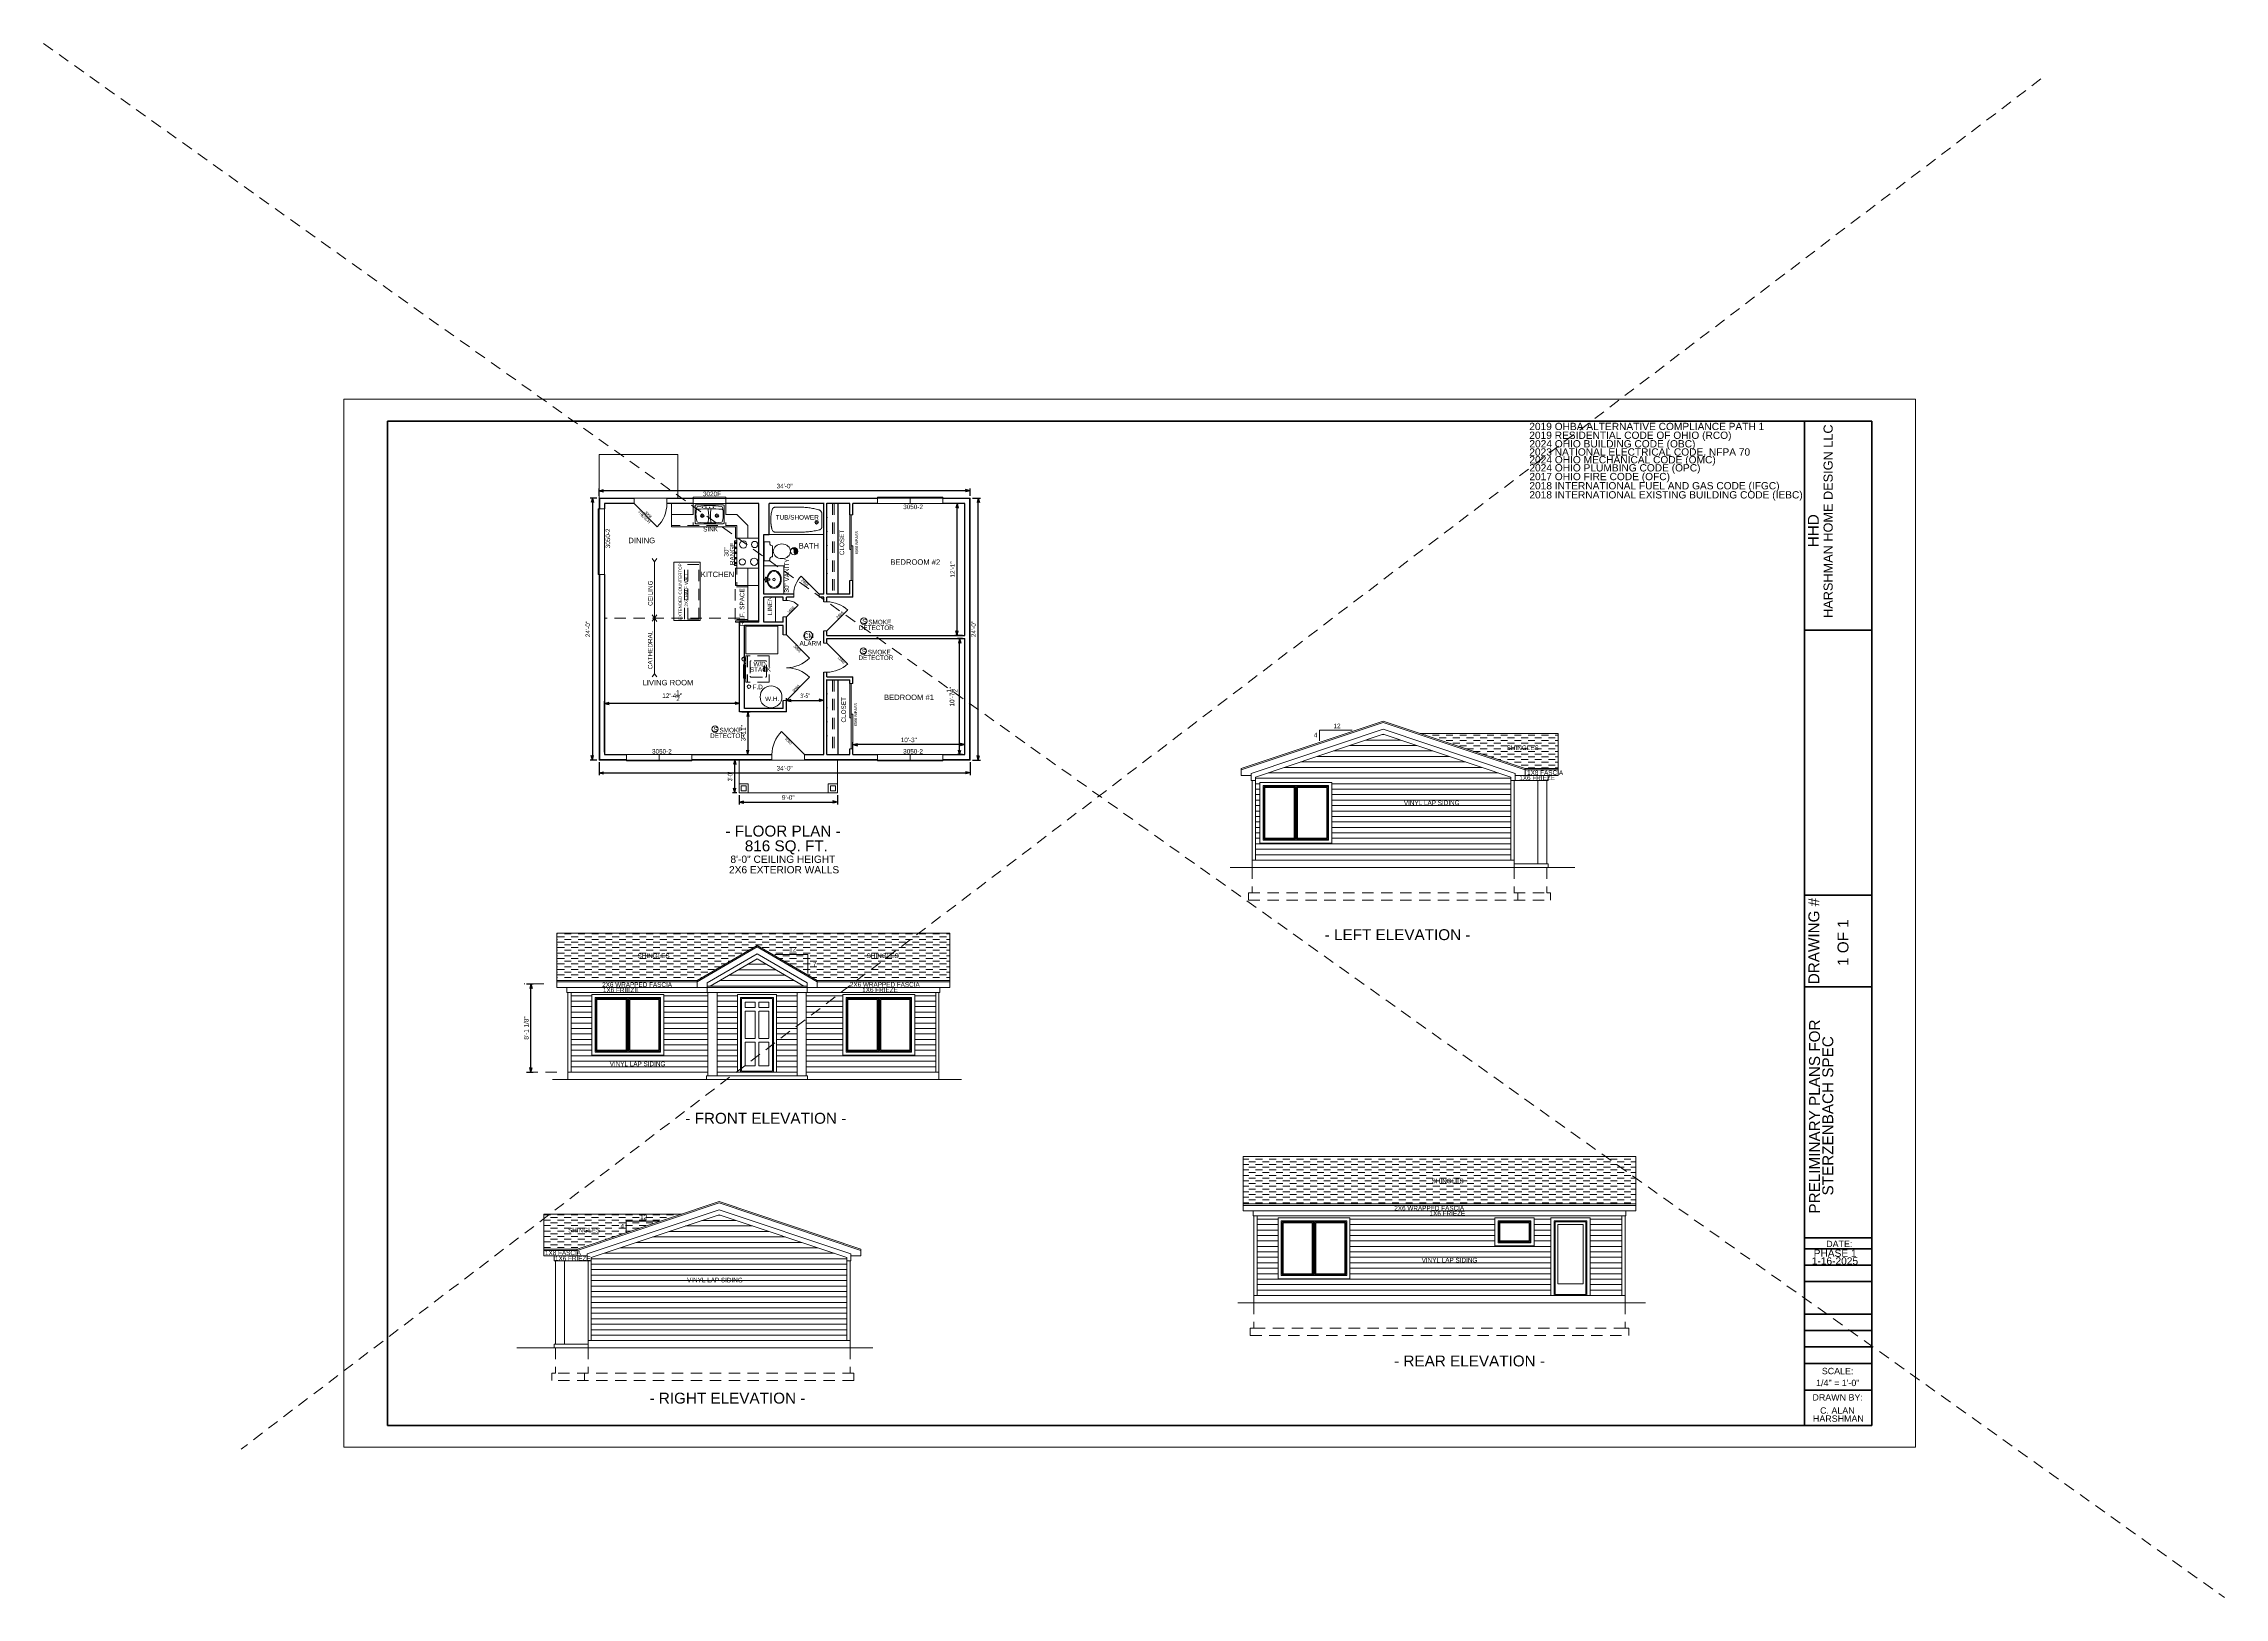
# Model space of a CAD drawing. Header units: inches. Extents: x -4443104 to -4439086, y 793046 to 798506.
# Drawn here: x -4441484 to -4439086, y 796798 to 798506 of the extents above; entities that cross this region are included whole.
import ezdxf
from ezdxf.enums import TextEntityAlignment as Align

# ---------------------------------------------------------------- set-up
doc = ezdxf.new("R2010")
doc.units = ezdxf.units.IN
doc.header["$MEASUREMENT"] = 0
doc.linetypes.add('DGN Style 1', pattern=[15.305327, 0.025466, -15.279861])
doc.linetypes.add('DGN Style 2', pattern=[20.825219, 12.495132, -8.330088])
doc.layers.get('Defpoints').update_dxf_attribs({"lineweight": 0})
for name, color, linetype, lineweight in [('(17)1ST_CAB', 7, 'Continuous', 0), ('(4)FND_DIM', 4, 'Continuous', 0), ('Level 1', 7, 'Continuous', 0), ('Level 25', 7, 'Continuous', 0), ('Level 3', 7, 'Continuous', 0), ('Level 3 (Construction)', 7, 'Continuous', 0), ('Level 30', 7, 'Continuous', 0), ('Level 35', 7, 'Continuous', 0)]:
    doc.layers.add(name, color=color, linetype=linetype, lineweight=lineweight)
doc.styles.add('Style-Arial', font='arial.ttf')
doc.styles.add('Style-STANDARD', font='STANDARD.shx')
doc.dimstyles.get("Standard").update_dxf_attribs({"dimtxt": 5, "dimasz": 4, "dimexe": 4, "dimexo": 4, "dimgap": 2.5, "dimtad": 1, "dimdec": 4, "dimzin": 11, "dimdsep": 46, "dimlunit": 4, "dimtxsty": 'Style-STANDARD', "dimblk": 'tick_1.0', "dimcen": 0.09, "dimazin": 3, "dimtfac": 1, "dimtdec": 4, "dimtofl": 0, "dimtmove": 1, "dimatfit": 1, "dimldrblk": 'tick_1.0', "dimfxl": 1, "dimfrac": 2, "dimtolj": 1, "dimtzin": 11, "dimarcsym": 0})

# ---------------------------------------------------------------- blocks, each defined once
blk = doc.blocks.new('37')
at = {"layer": 'Level 3', "color": 120, "linetype": 'Continuous', "lineweight": 13, "flags": 128}
blk.add_lwpolyline([(0, 0), (34, 0), (34, 60), (0, 60), (0, 0)], close=True, dxfattribs=at)
at = {"layer": 'Level 3', "color": 120, "linetype": 'Continuous', "lineweight": 13}
for radius in [2, 1]:
    blk.add_circle((13.5, 7.8), radius, dxfattribs=at)
blk.add_rational_spline([(8.1, 2), (15.5, 2), (22.9, 2), (22.8, 2), (22.6, 2), (25.8, 2.1), (27, 5.1), (27, 5), (27, 5), (30.5, 17.3), (30, 30), (30, 41.5), (30, 53), (30.1, 55.4), (28, 56.5), (16.3, 60.2), (4.5, 56.5), (2.5, 55.4), (2.5, 53), (2.5, 41.5), (2.5, 30), (2.2, 17.3), (5, 5), (5.6, 2.5), (8.1, 2)], [1, 1, 1, 1, 1, 0.834279269963, 1, 1, 1, 0.987817765692, 1, 1, 1, 0.839302411677, 1, 0.93489330138, 1, 0.857492934481, 1, 1, 1, 0.992470535008, 1, 0.841509433076, 1], degree=2, knots=[0, 0, 0, 0.083333, 0.083333, 0.166667, 0.166667, 0.25, 0.25, 0.333333, 0.333333, 0.416667, 0.416667, 0.5, 0.5, 0.583333, 0.583333, 0.666667, 0.666667, 0.75, 0.75, 0.833333, 0.833333, 0.916667, 0.916667, 1, 1, 1], dxfattribs=at)
blk = doc.blocks.new('TUB_1')
at = {"layer": 'Level 3', "color": 120, "linetype": 'Continuous', "lineweight": 13}
blk.add_blockref('37', (0, 0), dxfattribs=at)
blk = doc.blocks.new('TUB')
at = {"layer": 'Level 3', "color": 120, "linetype": 'Continuous', "lineweight": 13}
blk.add_line((0, -60.5), (0, 0), dxfattribs=at)
at = {"layer": 'Level 3', "color": 120, "linetype": 'Continuous', "lineweight": 13, "rotation": 180}
blk.add_blockref('TUB_1', (34.4, -0.5), dxfattribs=at)
blk = doc.blocks.new('EF')
at = {"layer": 'Level 3', "color": 120, "linetype": 'Continuous', "lineweight": 13}
for p, q in [((-4, 0.5), (-0.1, 0.5)), ((-4, 0.3), (-0.1, 0.3)), ((-4, 0.2), (0, 0.2)), ((-4, 0.1), (0, 0.1)), ((-3.9, 0.8), (-0.1, 0.8)), ((-3.9, 0.7), (-0.1, 0.7)), ((-3.9, 0.6), (-0.1, 0.6)), ((-3.8, 1.3), (0, 1.3)), ((-3.8, 1.2), (-0.1, 1.2)), ((-3.8, 1.1), (-0.1, 1.1)), ((-3.8, 1.1), (-0.1, 1.1)), ((-3.8, 1), (-0.1, 1)), ((-3.7, 1.5), (0, 1.5)), ((-3.6, 1.7), (0.1, 1.7)), ((-3.6, 1.6), (0, 1.6)), ((-3.5, 2), (0.2, 2)), ((-3.5, 1.8), (0.1, 1.8)), ((-3.4, 2.1), (0.4, 2.1)), ((-3.3, 2.2), (0.5, 2.2)), ((-3.2, 2.3), (0.6, 2.3)), ((-3.1, 2.5), (0.7, 2.5)), ((-3, 2.6), (0.9, 2.6)), ((-3, 2.6), (0.9, 2.6)), ((-2.9, 2.7), (1.1, 2.7)), ((-2.8, 2.8), (1.5, 2.8)), ((-2.6, 3), (2, 3)), ((-2.5, 3.1), (2.5, 3.1)), ((-2.4, 3.2), (2.4, 3.2)), ((-2.2, 3.3), (2.1, 3.3)), ((-2, 3.5), (1.9, 3.5)), ((-1.7, 3.6), (1.6, 3.6)), ((-1.5, 3.7), (1.4, 3.7)), ((-1, 3.8), (0.9, 3.8)), ((2.3, 3), (2.7, 3)), ((2.8, 2.8), (2.8, 2.8)), ((-4, 0), (0.1, 0)), ((-4, -0.2), (0.1, -0.2)), ((-4, -0.3), (0.1, -0.3)), ((-4, -0.4), (0.1, -0.4)), ((-4, -0.4), (0.1, -0.4)), ((-4, -0.5), (0.2, -0.5)), ((-3.9, -0.7), (0.2, -0.7)), ((-3.9, -0.8), (0.2, -0.8)), ((-3.9, -0.9), (0.2, -0.9)), ((-3.8, -1), (0.1, -1)), ((-3.8, -1.2), (0.1, -1.2)), ((-3.8, -1.3), (0.1, -1.3)), ((-3.7, -1.4), (0.1, -1.4)), ((-3.7, -1.5), (0, -1.5)), ((-3.6, -1.7), (0, -1.7)), ((-3.6, -1.8), (-0.1, -1.8)), ((-3.5, -1.9), (-0.2, -1.9)), ((-3.5, -1.9), (-0.2, -1.9)), ((-3.4, -2), (-0.2, -2)), ((-3.4, -2.2), (-0.3, -2.2)), ((-3.3, -2.3), (-0.4, -2.3)), ((-3.2, -2.4), (-0.5, -2.4)), ((-3.1, -2.5), (-0.7, -2.5)), ((-3, -2.7), (-0.9, -2.7)), ((-2.9, -2.8), (-1.1, -2.8)), ((-2.6, -2.9), (-1.5, -2.9))]:
    blk.add_line(p, q, dxfattribs=at)
at = {"layer": 'Level 3', "color": 120, "linetype": 'Continuous', "lineweight": 13, "extrusion": (0, 0, -1)}
blk.add_circle((0, 0), 4, dxfattribs=at)
at = {"layer": 'Level 3', "color": 120, "linetype": 'Continuous', "lineweight": 13}
for centre, radius, start, end in [((2.1, 0.7), 2.24, 71.5661, 198.4339), ((-2, -0.8), 2.16, 247.5013, 22.4987)]:
    blk.add_arc(centre, radius, start, end, dxfattribs=at)
blk = doc.blocks.new('TOILT2')
at = {"layer": 'Level 3', "color": 120, "linetype": 'Continuous', "lineweight": 13, "flags": 128}
blk.add_lwpolyline([(1, 10.5), (1, -10.5), (7, -10.5), (7, -9, -0.414214), (10, -6), (10, 6, -0.414214), (7, 9), (7, 10.5), (1, 10.5)], format="xyb", close=True, dxfattribs=at)
at = {"layer": 'Level 3', "color": 120, "linetype": 'Continuous', "lineweight": 13}
blk.add_ellipse((20.4, 0), major_axis=(9.42, 0), ratio=0.854701, dxfattribs=at)
blk = doc.blocks.new('toilet2')
at = {"layer": 'Level 3', "color": 120, "linetype": 'Continuous', "lineweight": 13, "rotation": 90.00000000000001}
blk.add_blockref('TOILT2', (0, 0), dxfattribs=at)
at = {"layer": 'Level 3', "color": 120, "linetype": 'Continuous', "lineweight": 13, "extrusion": (0, 0, -1), "rotation": 270}
blk.add_blockref('EF', (0, 33.9), dxfattribs=at)
blk = doc.blocks.new('OVSINK')
at = {"layer": 'Level 3', "color": 120, "linetype": 'Continuous', "lineweight": 13, "flags": 128}
blk.add_lwpolyline([(-10.1, -0.6), (-4.5, -0.6), (-4.5, 0.6), (-10.1, 0.6), (-10.1, -0.6)], close=True, dxfattribs=at)
at = {"layer": 'Level 3', "color": 120, "linetype": 'Continuous', "lineweight": 13}
for centre, radius in [((-9, 2.2), 0.405), ((0, 0), 1.35), ((-9, -2.4), 0.405)]:
    blk.add_circle(centre, radius, dxfattribs=at)
for major_axis in [(0, -9.93), (0, -8.94)]:
    blk.add_ellipse((0, 0), major_axis=major_axis, ratio=0.791883, dxfattribs=at)
blk = doc.blocks.new('28')
at = {"layer": 'Level 30', "color": 120, "linetype": 'Continuous', "lineweight": 13, "flags": 128}
for points in [[(-14.5, 0), (14.5, 0, 0.414214), (16, 1.5), (16, 19.5, 0.414214), (14.5, 21), (-14.5, 21, 0.414214), (-16, 19.5), (-16, 1.5, 0.414214), (-14.5, 0)], [(-13, 1.8, 0.062192), (13, 1.8), (13, 1.8, 0.282998), (14.2, 3), (14.2, 3, 0.103838), (14.2, 18), (14.2, 18, 0.335326), (13, 19.2), (13, 19.2, 0.062192), (-13, 19.2), (-13, 19.2, 0.316464), (-14.2, 18), (-14.2, 18, 0.103838), (-14.2, 3), (-14.2, 3, 0.311168), (-13, 1.8)]]:
    blk.add_lwpolyline(points, format="xyb", close=True, dxfattribs=at)
for points in [[(-14.7, 5.7, 0.149735), (-13.5, 5), (-13.5, 5, 0.037037), (13.5, 5), (13.5, 5, 0.149735), (14.7, 5.7)], [(-2.3, 4.5, 0.314763), (-1.5, 5.7), (-1.5, 5.5, 0.074995), (-1.5, 19), (-1.5, 19, 0.141716), (-2, 20)], [(2.3, 20, 0.251036), (1.5, 19), (1.5, 19, 0.074995), (1.5, 5.5), (1.5, 5.5, 0.099673), (2.1, 4.5)]]:
    blk.add_lwpolyline(points, format="xyb", dxfattribs=at)
at = {"layer": 'Level 30', "color": 120, "linetype": 'Continuous', "lineweight": 13}
for centre, radius in [((-8, 12), 2), ((-8, 12), 1), ((8, 12), 2), ((8, 12), 1)]:
    blk.add_circle(centre, radius, dxfattribs=at)
for p in [(-4, 3), (0, 3), (4, 3), (8, 3)]:
    blk.add_point(p, dxfattribs=at)
blk = doc.blocks.new('2SINK')
at = {"layer": 'Level 30', "color": 120, "linetype": 'Continuous', "lineweight": 13, "rotation": 270}
blk.add_blockref('28', (0, 0), dxfattribs=at)
blk = doc.blocks.new('28LHDR')
at = {"layer": 'Level 25', "color": 5, "linetype": 'Continuous', "lineweight": 40}
blk.add_line((0, 0), (-22.6, 22.6), dxfattribs=at)
at = {"layer": 'Level 25', "color": 5, "linetype": 'Continuous', "lineweight": 0, "extrusion": (0, 0, -1)}
blk.add_arc((-3, -0.7), 35, 1.1031, 42.3022, dxfattribs=at)
blk = doc.blocks.new('30LHDR')
at = {"layer": 'Level 25', "color": 5, "linetype": 'Continuous', "lineweight": 40}
blk.add_line((0, 0), (-25.455875, 25.455875), dxfattribs=at)
at = {"layer": 'Level 25', "color": 5, "linetype": 'Continuous', "lineweight": 0, "extrusion": (0, 0, -1)}
blk.add_arc((0, 0), 36, 0, 45, dxfattribs=at)
blk = doc.blocks.new('24LHDR')
at = {"layer": 'Level 25', "color": 5, "linetype": 'Continuous', "lineweight": 40}
blk.add_line((0, 0), (-19.8, 19.8), dxfattribs=at)
at = {"layer": 'Level 25', "color": 5, "linetype": 'Continuous', "lineweight": 0, "extrusion": (0, 0, -1)}
blk.add_arc((0, 0), 28, 0, 45, dxfattribs=at)
blk = doc.blocks.new('TerminatorOpen_0.5-1')
at = {"color": 0, "linetype": 'ByBlock', "lineweight": -2}
for q in [(-1, 0.25), (-1, 0), (-1, -0.25)]:
    blk.add_line((0, 0), q, dxfattribs=at)
blk = doc.blocks.new('*D32')
at = {"layer": 'Defpoints', "color": 0, "linetype": 'Continuous', "lineweight": 13, "transparency": 16777216}
for p in [(-4440873.3, 797718.4), (-4440465.3, 797718.4), (-4440465.3, 797704.3)]:
    blk.add_point(p, dxfattribs=at)
at = {"layer": 'Level 3', "color": 0, "linetype": 'Continuous', "lineweight": -2, "transparency": 16777216}
for p, q in [((-4440873.3, 797715.9), (-4440873.3, 797701.8)), ((-4440868.3, 797704.3), (-4440470.3, 797704.3)), ((-4440465.3, 797715.9), (-4440465.3, 797701.8))]:
    blk.add_line(p, q, dxfattribs=at)
at = {"layer": 'Level 3', "color": 0, "linetype": 'Continuous', "lineweight": -2, "transparency": 16777216, "xscale": 5, "yscale": 5, "zscale": 5, "rotation": 180}
blk.add_blockref('TerminatorOpen_0.5-1', (-4440873.3, 797704.3), dxfattribs=at)
at = {"layer": 'Level 3', "color": 0, "linetype": 'Continuous', "lineweight": -2, "transparency": 16777216, "xscale": 5, "yscale": 5, "zscale": 5}
blk.add_blockref('TerminatorOpen_0.5-1', (-4440465.3, 797704.3), dxfattribs=at)
at = {"layer": 'Level 3', "color": 0, "linetype": 'Continuous', "lineweight": 13, "transparency": 16777216, "insert": (-4440669.3, 797709.3), "char_height": 5, "attachment_point": 5, "style": 'Style-Arial'}
blk.add_mtext('\\A1;\\H1x;\\W0.8;34\'-0"', dxfattribs=at)
blk = doc.blocks.new('tick_1.0')
at = {"layer": '(4)FND_DIM', "color": 4, "linetype": 'Continuous', "lineweight": 0}
blk.add_line((0.5, -0.5), (-0.5, 0.5), dxfattribs=at)
at = {"layer": 'Level 3', "color": 4, "linetype": 'Continuous', "lineweight": 0}
blk.add_line((0, 0), (-1, 0), dxfattribs=at)
blk = doc.blocks.new('*D34')
at = {"layer": 'Defpoints', "color": 0, "linetype": 'Continuous', "lineweight": 13, "transparency": 16777216}
for p in [(-4440465.3, 798006.4), (-4440456.5, 798006.4), (-4440465.3, 797718.4)]:
    blk.add_point(p, dxfattribs=at)
at = {"layer": 'Level 3', "color": 0, "linetype": 'Continuous', "lineweight": -2, "transparency": 16777216}
for p, q in [((-4440462.8, 798006.4), (-4440454, 798006.4)), ((-4440456.5, 797723.4), (-4440456.5, 798001.4)), ((-4440462.8, 797718.4), (-4440454, 797718.4))]:
    blk.add_line(p, q, dxfattribs=at)
at = {"layer": 'Level 3', "color": 0, "linetype": 'Continuous', "lineweight": -2, "transparency": 16777216, "xscale": 5, "yscale": 5, "zscale": 5}
for p, rotation in [((-4440456.5, 798006.4), 90), ((-4440456.5, 797718.4), 270)]:
    blk.add_blockref('TerminatorOpen_0.5-1', p, dxfattribs=dict(at, rotation=rotation))
at = {"layer": 'Level 3', "color": 0, "linetype": 'Continuous', "lineweight": 13, "transparency": 16777216, "insert": (-4440461.6, 797862.4), "char_height": 5, "attachment_point": 5, "rotation": 90, "style": 'Style-Arial'}
blk.add_mtext('\\A1;\\H1x;\\W0.8;24\'-0"', dxfattribs=at)
blk = doc.blocks.new('*D36')
at = {"layer": 'Defpoints', "color": 0, "linetype": 'Continuous', "lineweight": 13, "transparency": 16777216}
for p in [(-4440873.3, 798014.5), (-4440873.3, 798006.4), (-4440465.3, 798006.4)]:
    blk.add_point(p, dxfattribs=at)
at = {"layer": 'Level 3', "color": 0, "linetype": 'Continuous', "lineweight": -2, "transparency": 16777216}
for p, q in [((-4440873.3, 798008.9), (-4440873.3, 798017)), ((-4440470.3, 798014.5), (-4440868.3, 798014.5)), ((-4440465.3, 798008.9), (-4440465.3, 798017))]:
    blk.add_line(p, q, dxfattribs=at)
at = {"layer": 'Level 3', "color": 0, "linetype": 'Continuous', "lineweight": -2, "transparency": 16777216, "xscale": 5, "yscale": 5, "zscale": 5, "rotation": 180}
blk.add_blockref('TerminatorOpen_0.5-1', (-4440873.3, 798014.5), dxfattribs=at)
at = {"layer": 'Level 3', "color": 0, "linetype": 'Continuous', "lineweight": -2, "transparency": 16777216, "xscale": 5, "yscale": 5, "zscale": 5}
blk.add_blockref('TerminatorOpen_0.5-1', (-4440465.3, 798014.5), dxfattribs=at)
at = {"layer": 'Level 3', "color": 0, "linetype": 'Continuous', "lineweight": 13, "transparency": 16777216, "insert": (-4440669.3, 798019.5), "char_height": 5, "attachment_point": 5, "style": 'Style-Arial'}
blk.add_mtext('\\A1;\\H1x;\\W0.8;34\'-0"', dxfattribs=at)
blk = doc.blocks.new('*D38')
at = {"layer": 'Defpoints', "color": 0, "linetype": 'Continuous', "lineweight": 13, "transparency": 16777216}
for p in [(-4440873.3, 798006.4), (-4440880.6, 797718.4), (-4440873.3, 797718.4)]:
    blk.add_point(p, dxfattribs=at)
at = {"layer": 'Level 3', "color": 0, "linetype": 'Continuous', "lineweight": -2, "transparency": 16777216}
for p, q in [((-4440875.8, 798006.4), (-4440883.1, 798006.4)), ((-4440880.6, 798001.4), (-4440880.6, 797723.4)), ((-4440875.8, 797718.4), (-4440883.1, 797718.4))]:
    blk.add_line(p, q, dxfattribs=at)
at = {"layer": 'Level 3', "color": 0, "linetype": 'Continuous', "lineweight": -2, "transparency": 16777216, "xscale": 5, "yscale": 5, "zscale": 5}
for p, rotation in [((-4440880.6, 798006.4), 90), ((-4440880.6, 797718.4), 270)]:
    blk.add_blockref('TerminatorOpen_0.5-1', p, dxfattribs=dict(at, rotation=rotation))
at = {"layer": 'Level 3', "color": 0, "linetype": 'Continuous', "lineweight": 13, "transparency": 16777216, "insert": (-4440885.7, 797862.4), "char_height": 5, "attachment_point": 5, "rotation": 90, "style": 'Style-Arial'}
blk.add_mtext('\\A1;\\H1x;\\W0.8;24\'-0"', dxfattribs=at)
blk = doc.blocks.new('*D40')
at = {"layer": 'Defpoints', "color": 0, "linetype": 'Continuous', "lineweight": 13, "transparency": 16777216}
for p in [(-4440476.9, 797851.9), (-4440471.3, 797851.9), (-4440471.3, 797724.4)]:
    blk.add_point(p, dxfattribs=at)
at = {"layer": 'Level 3', "color": 0, "linetype": 'Continuous', "lineweight": -2, "transparency": 16777216}
for p, q in [((-4440473.8, 797851.9), (-4440479.4, 797851.9)), ((-4440476.9, 797729.4), (-4440476.9, 797846.9)), ((-4440473.8, 797724.4), (-4440479.4, 797724.4))]:
    blk.add_line(p, q, dxfattribs=at)
at = {"layer": 'Level 3', "color": 0, "linetype": 'Continuous', "lineweight": -2, "transparency": 16777216, "xscale": 5, "yscale": 5, "zscale": 5}
for p, rotation in [((-4440476.9, 797851.9), 90), ((-4440476.9, 797724.4), 270)]:
    blk.add_blockref('TerminatorOpen_0.5-1', p, dxfattribs=dict(at, rotation=rotation))
at = {"layer": 'Level 3', "color": 0, "linetype": 'Continuous', "lineweight": 13, "transparency": 16777216, "insert": (-4440485.3, 797788.1), "char_height": 5, "attachment_point": 5, "rotation": 90, "style": 'Style-Arial'}
blk.add_mtext('\\A1;\\H1x;\\W0.8;10\'-7{\\H1.000000x;\\S1/2;}"', dxfattribs=at)
blk = doc.blocks.new('*D42')
at = {"layer": 'Defpoints', "color": 0, "linetype": 'Continuous', "lineweight": 13, "transparency": 16777216}
for p in [(-4440479.7, 798000.4), (-4440471.3, 798000.4), (-4440471.3, 797855.4)]:
    blk.add_point(p, dxfattribs=at)
at = {"layer": 'Level 3', "color": 0, "linetype": 'Continuous', "lineweight": -2, "transparency": 16777216}
for p, q in [((-4440473.8, 798000.4), (-4440482.2, 798000.4)), ((-4440479.7, 797860.4), (-4440479.7, 797995.4)), ((-4440473.8, 797855.4), (-4440482.2, 797855.4))]:
    blk.add_line(p, q, dxfattribs=at)
at = {"layer": 'Level 3', "color": 0, "linetype": 'Continuous', "lineweight": -2, "transparency": 16777216, "xscale": 5, "yscale": 5, "zscale": 5}
for p, rotation in [((-4440479.7, 798000.4), 90), ((-4440479.7, 797855.4), 270)]:
    blk.add_blockref('TerminatorOpen_0.5-1', p, dxfattribs=dict(at, rotation=rotation))
at = {"layer": 'Level 3', "color": 0, "linetype": 'Continuous', "lineweight": 13, "transparency": 16777216, "insert": (-4440484.7, 797927.9), "char_height": 5, "attachment_point": 5, "rotation": 90, "style": 'Style-Arial'}
blk.add_mtext('\\A1;\\H1x;\\W0.8;12\'-1"', dxfattribs=at)
blk = doc.blocks.new('*D44')
at = {"layer": 'Defpoints', "color": 0, "linetype": 'Continuous', "lineweight": 13, "transparency": 16777216}
for p in [(-4440594.3, 797735.4), (-4440594.3, 797724.4), (-4440471.3, 797724.4)]:
    blk.add_point(p, dxfattribs=at)
at = {"layer": 'Level 3', "color": 0, "linetype": 'Continuous', "lineweight": -2, "transparency": 16777216}
for p, q in [((-4440594.3, 797726.9), (-4440594.3, 797737.9)), ((-4440476.3, 797735.4), (-4440589.3, 797735.4)), ((-4440471.3, 797726.9), (-4440471.3, 797737.9))]:
    blk.add_line(p, q, dxfattribs=at)
at = {"layer": 'Level 3', "color": 0, "linetype": 'Continuous', "lineweight": -2, "transparency": 16777216, "xscale": 5, "yscale": 5, "zscale": 5, "rotation": 180}
blk.add_blockref('TerminatorOpen_0.5-1', (-4440594.3, 797735.4), dxfattribs=at)
at = {"layer": 'Level 3', "color": 0, "linetype": 'Continuous', "lineweight": -2, "transparency": 16777216, "xscale": 5, "yscale": 5, "zscale": 5}
blk.add_blockref('TerminatorOpen_0.5-1', (-4440471.3, 797735.4), dxfattribs=at)
at = {"layer": 'Level 3', "color": 0, "linetype": 'Continuous', "lineweight": 13, "transparency": 16777216, "insert": (-4440532.8, 797740.5), "char_height": 5, "attachment_point": 5, "style": 'Style-Arial'}
blk.add_mtext('\\A1;\\H1x;\\W0.8;10\'-3"', dxfattribs=at)
blk = doc.blocks.new('*D46')
at = {"layer": 'Defpoints', "color": 0, "linetype": 'Continuous', "lineweight": 13, "transparency": 16777216}
for p in [(-4440867.3, 797780.7), (-4440718.8, 797771.4), (-4440867.3, 797724.4)]:
    blk.add_point(p, dxfattribs=at)
at = {"layer": 'Level 3', "color": 0, "linetype": 'Continuous', "lineweight": -2, "transparency": 16777216}
for p, q in [((-4440867.3, 797726.9), (-4440867.3, 797783.2)), ((-4440723.8, 797780.7), (-4440862.3, 797780.7)), ((-4440718.8, 797773.9), (-4440718.8, 797783.2))]:
    blk.add_line(p, q, dxfattribs=at)
at = {"layer": 'Level 3', "color": 0, "linetype": 'Continuous', "lineweight": -2, "transparency": 16777216, "xscale": 5, "yscale": 5, "zscale": 5, "rotation": 180}
blk.add_blockref('TerminatorOpen_0.5-1', (-4440867.3, 797780.7), dxfattribs=at)
at = {"layer": 'Level 3', "color": 0, "linetype": 'Continuous', "lineweight": -2, "transparency": 16777216, "xscale": 5, "yscale": 5, "zscale": 5}
blk.add_blockref('TerminatorOpen_0.5-1', (-4440718.8, 797780.7), dxfattribs=at)
at = {"layer": 'Level 3', "color": 0, "linetype": 'Continuous', "lineweight": 13, "transparency": 16777216, "insert": (-4440793, 797789.1), "char_height": 5, "attachment_point": 5, "style": 'Style-Arial'}
blk.add_mtext('\\A1;\\H1x;\\W0.8;12\'-4{\\H1.000000x;\\S1/2;}"', dxfattribs=at)
blk = doc.blocks.new('*D48')
at = {"layer": 'Defpoints', "color": 0, "linetype": 'Continuous', "lineweight": 13, "transparency": 16777216}
for p in [(-4440719.3, 797682.4), (-4440611.3, 797682.4), (-4440611.3, 797672.1)]:
    blk.add_point(p, dxfattribs=at)
at = {"layer": 'Level 3', "color": 0, "linetype": 'Continuous', "lineweight": -2, "transparency": 16777216}
for p, q in [((-4440719.3, 797679.9), (-4440719.3, 797669.6)), ((-4440611.3, 797679.9), (-4440611.3, 797669.6)), ((-4440714.3, 797672.1), (-4440616.3, 797672.1))]:
    blk.add_line(p, q, dxfattribs=at)
at = {"layer": 'Level 3', "color": 0, "linetype": 'Continuous', "lineweight": -2, "transparency": 16777216, "xscale": 5, "yscale": 5, "zscale": 5, "rotation": 180}
blk.add_blockref('TerminatorOpen_0.5-1', (-4440719.3, 797672.1), dxfattribs=at)
at = {"layer": 'Level 3', "color": 0, "linetype": 'Continuous', "lineweight": -2, "transparency": 16777216, "xscale": 5, "yscale": 5, "zscale": 5}
blk.add_blockref('TerminatorOpen_0.5-1', (-4440611.3, 797672.1), dxfattribs=at)
at = {"layer": 'Level 3', "color": 0, "linetype": 'Continuous', "lineweight": 13, "transparency": 16777216, "insert": (-4440665.3, 797677.2), "char_height": 5, "attachment_point": 5, "style": 'Style-Arial'}
blk.add_mtext('\\A1;\\H1x;\\W0.8;9\'-0"', dxfattribs=at)
blk = doc.blocks.new('*D50')
at = {"layer": 'Defpoints', "color": 0, "linetype": 'Continuous', "lineweight": 13, "transparency": 16777216}
for p in [(-4440955.7, 797472.4), (-4440948.2, 797472.4), (-4440955.7, 797375.3)]:
    blk.add_point(p, dxfattribs=at)
at = {"layer": 'Level 3', "color": 0, "linetype": 'Continuous', "lineweight": -2, "transparency": 16777216}
for p, q in [((-4440953.2, 797472.4), (-4440945.7, 797472.4)), ((-4440948.2, 797380.3), (-4440948.2, 797467.4)), ((-4440953.2, 797375.3), (-4440945.7, 797375.3))]:
    blk.add_line(p, q, dxfattribs=at)
at = {"layer": 'Level 3', "color": 0, "linetype": 'Continuous', "lineweight": -2, "transparency": 16777216, "xscale": 5, "yscale": 5, "zscale": 5}
for p, rotation in [((-4440948.2, 797472.4), 90), ((-4440948.2, 797375.3), 270)]:
    blk.add_blockref('TerminatorOpen_0.5-1', p, dxfattribs=dict(at, rotation=rotation))
at = {"layer": 'Level 3', "color": 0, "linetype": 'Continuous', "lineweight": 0, "transparency": 16777216, "insert": (-4440953.3, 797423.8), "char_height": 5, "attachment_point": 5, "rotation": 90, "style": 'Style-Arial'}
blk.add_mtext('\\A1;\\H1x;\\W0.8;8\'-1 1/8"', dxfattribs=at)
blk = doc.blocks.new('30ENDR')
at = {"layer": 'Level 3', "color": 3, "linetype": 'Continuous', "lineweight": 13}
for p, q in [((0, 0), (0, -82)), ((0, 0), (36, 0)), ((36, 0), (36, -82)), ((5, -5), (16, -5)), ((5, -11), (5, -5)), ((5, -11), (15.8, -11)), ((5, -15), (15.8, -15)), ((5, -44.8), (5, -15)), ((16, -5), (16, -11.1)), ((16, -15), (16, -45)), ((20, -5), (31, -5)), ((20, -5), (20, -11.1)), ((20, -15), (20, -45)), ((31, -11), (20.2, -11)), ((31, -15), (20.2, -15)), ((31, -5), (31, -10.9)), ((31, -15), (31, -45)), ((5, -45), (15.8, -45)), ((31, -45), (20.2, -45)), ((5, -49), (16, -49)), ((5, -75), (5, -49)), ((16, -49), (16, -75)), ((31, -49), (20, -49)), ((20, -49), (20, -75)), ((31, -49), (31, -75)), ((0, -82), (36, -82)), ((16, -75), (5, -75)), ((31, -75), (20, -75))]:
    blk.add_line(p, q, dxfattribs=at)
at = {"layer": 'Level 3', "color": 3, "linetype": 'Continuous', "lineweight": 13, "extrusion": (0, 0, -1), "flags": 128}
blk.add_lwpolyline([(-1, -1), (-35, -1), (-35, -81), (-1, -81), (-1, -1)], close=True, dxfattribs=at)
blk = doc.blocks.new('30DR')
at = {"layer": 'Level 3', "color": 3, "linetype": 'Continuous', "lineweight": 13}
blk.add_blockref('30ENDR', (-18, 0), dxfattribs=at)
blk = doc.blocks.new('CODES')
at = {"layer": 'Level 3', "color": 7, "linetype": 'Continuous', "lineweight": 13, "style": 'Style-Arial'}
for s, p in [('2019 OHBA ALTERNATIVE COMPLIANCE PATH 1', (0, 0)), ('2019 RESIDENTIAL CODE OF OHIO (RCO)', (0, -9.7)), ('2024 OHIO BUILDING CODE (OBC)', (0.1, -19.1)), ('2023 NATIONAL ELECTRICAL CODE, NFPA 70', (0, -28.1)), ('2024 OHIO PLUMBING CODE (OPC)', (0.1, -45.5)), ('2024 OHIO MECHANICAL CODE (OMC)', (0.1, -36.6)), ('2017 OHIO FIRE CODE (OFC)', (0.1, -55.1)), ('2018 INTERNATIONAL FUEL AND GAS CODE (IFGC)', (0.1, -65.2)), ('2018 INTERNATIONAL EXISTING BUILDING CODE (IEBC)', (0.1, -75.2))]:
    blk.add_text(s, height=8, dxfattribs=at).set_placement(p)
blk = doc.blocks.new('412')
at = {"layer": 'Level 3', "color": 120, "linetype": 'Continuous', "lineweight": 13, "flags": 128}
blk.add_lwpolyline([(18, 0), (-18, 0), (-18, -12)], dxfattribs=at)
at = {"layer": 'Level 3', "color": 120, "linetype": 'Continuous', "lineweight": 13, "style": 'Style-Arial', "width": 0.8}
for s, p in [('12', (-2.5, 2)), ('4', (-24.2, -8))]:
    blk.add_text(s, height=5, dxfattribs=at).set_placement(p)
blk = doc.blocks.new('712')
at = {"layer": 'Level 3', "color": 120, "linetype": 'Continuous', "lineweight": 13, "flags": 128}
blk.add_lwpolyline([(0, 0), (36, 0), (36, -21)], dxfattribs=at)
at = {"layer": 'Level 3', "color": 120, "linetype": 'Continuous', "lineweight": 13, "style": 'Style-Arial', "width": 0.8}
for s, p in [('12', (15.7, 3.2)), ('7', (41.7, -13.3))]:
    blk.add_text(s, height=5, dxfattribs=at).set_placement(p)
blk = doc.blocks.new('*D57')
at = {"layer": 'Defpoints', "color": 0, "linetype": 'Continuous', "lineweight": 13, "transparency": 16777216}
for p in [(-4440718.8, 797771.4), (-4440727.3, 797724.4), (-4440709.8, 797724.4)]:
    blk.add_point(p, dxfattribs=at)
at = {"layer": 'Level 3', "color": 0, "linetype": 'Continuous', "lineweight": -2, "transparency": 16777216}
for p, q in [((-4440716.3, 797771.4), (-4440707.3, 797771.4)), ((-4440709.8, 797766.4), (-4440709.8, 797729.4)), ((-4440724.8, 797724.4), (-4440707.3, 797724.4))]:
    blk.add_line(p, q, dxfattribs=at)
at = {"layer": 'Level 3', "color": 0, "linetype": 'Continuous', "lineweight": -2, "transparency": 16777216, "xscale": 5, "yscale": 5, "zscale": 5}
for p, rotation in [((-4440709.8, 797771.4), 90), ((-4440709.8, 797724.4), 270)]:
    blk.add_blockref('TerminatorOpen_0.5-1', p, dxfattribs=dict(at, rotation=rotation))
at = {"layer": 'Level 3', "color": 0, "linetype": 'Continuous', "lineweight": 13, "transparency": 16777216, "insert": (-4440714.8, 797747.9), "char_height": 5, "attachment_point": 5, "rotation": 90, "style": 'Style-Arial'}
blk.add_mtext('\\A1;\\H1x;\\W0.8;3\'-11"', dxfattribs=at)
blk = doc.blocks.new('*D59')
at = {"layer": 'Defpoints', "color": 0, "linetype": 'Continuous', "lineweight": 13, "transparency": 16777216}
for p in [(-4440724.2, 797718.4), (-4440719.3, 797718.4), (-4440719.3, 797682.4)]:
    blk.add_point(p, dxfattribs=at)
at = {"layer": 'Level 3', "color": 0, "linetype": 'Continuous', "lineweight": -2, "transparency": 16777216}
for p, q in [((-4440721.8, 797718.4), (-4440726.7, 797718.4)), ((-4440724.2, 797687.4), (-4440724.2, 797713.4)), ((-4440721.8, 797682.4), (-4440726.7, 797682.4))]:
    blk.add_line(p, q, dxfattribs=at)
at = {"layer": 'Level 3', "color": 0, "linetype": 'Continuous', "lineweight": -2, "transparency": 16777216, "xscale": 5, "yscale": 5, "zscale": 5}
for p, rotation in [((-4440724.2, 797718.4), 90), ((-4440724.2, 797682.4), 270)]:
    blk.add_blockref('TerminatorOpen_0.5-1', p, dxfattribs=dict(at, rotation=rotation))
at = {"layer": 'Level 3', "color": 0, "linetype": 'Continuous', "lineweight": 13, "transparency": 16777216, "insert": (-4440729.3, 797700.4), "char_height": 5, "attachment_point": 5, "rotation": 90, "style": 'Style-Arial'}
blk.add_mtext('\\A1;\\H1x;\\W0.6;3\'-0"', dxfattribs=at)
blk = doc.blocks.new('*D61')
at = {"layer": 'Defpoints', "color": 0, "linetype": 'Continuous', "lineweight": 13, "transparency": 16777216}
for p in [(-4440626.3, 797783.9), (-4440667.3, 797771.4), (-4440626.3, 797770.9)]:
    blk.add_point(p, dxfattribs=at)
at = {"layer": 'Level 3', "color": 0, "linetype": 'Continuous', "lineweight": -2, "transparency": 16777216}
for p, q in [((-4440667.3, 797773.9), (-4440667.3, 797786.4)), ((-4440662.3, 797783.9), (-4440631.3, 797783.9)), ((-4440626.3, 797773.4), (-4440626.3, 797786.4))]:
    blk.add_line(p, q, dxfattribs=at)
at = {"layer": 'Level 3', "color": 0, "linetype": 'Continuous', "lineweight": -2, "transparency": 16777216, "xscale": 5, "yscale": 5, "zscale": 5, "rotation": 180}
blk.add_blockref('TerminatorOpen_0.5-1', (-4440667.3, 797783.9), dxfattribs=at)
at = {"layer": 'Level 3', "color": 0, "linetype": 'Continuous', "lineweight": -2, "transparency": 16777216, "xscale": 5, "yscale": 5, "zscale": 5}
blk.add_blockref('TerminatorOpen_0.5-1', (-4440626.3, 797783.9), dxfattribs=at)
at = {"layer": 'Level 3', "color": 0, "linetype": 'Continuous', "lineweight": 13, "transparency": 16777216, "insert": (-4440646.8, 797789), "char_height": 5, "attachment_point": 5, "style": 'Style-Arial'}
blk.add_mtext('\\A1;\\H1x;\\W0.6;3\'-5"', dxfattribs=at)
blk = doc.blocks.new('16LHDR')
at = {"layer": 'Level 25', "color": 5, "linetype": 'Continuous', "lineweight": 40}
blk.add_line((0, 0), (-12.7, 12.7), dxfattribs=at)
at = {"layer": 'Level 25', "color": 5, "linetype": 'Continuous', "lineweight": 0, "extrusion": (0, 0, -1)}
blk.add_arc((0, 0), 18, 0, 45, dxfattribs=at)

msp = doc.modelspace()

# ---------------------------------------------------------------- linework, layer by layer
at = {"layer": '(17)1ST_CAB', "color": 120, "linetype": 'Continuous', "lineweight": 13}
for p, q in [((-4440723.2925, 797962.3824), (-4440697.7925, 797962.3824)), ((-4440721.7925, 797929.3824), (-4440721.7925, 797963.8824)), ((-4440721.7925, 797929.3824), (-4440721.7925, 797963.8824)), ((-4440723.2925, 797929.3824), (-4440697.7925, 797929.3824)), ((-4440697.7925, 797869.8824), (-4440723.2925, 797869.8824)), ((-4440697.7925, 797869.8824), (-4440723.2925, 797869.8824))]:
    msp.add_line(p, q, dxfattribs=at)
for centre, radius in [((-4440714.7853, 797955.3824), 4), ((-4440714.7853, 797955.3824), 4), ((-4440702.2115, 797955.3167), 3.4), ((-4440702.2115, 797955.3167), 3.4), ((-4440715.7988, 797936.2353), 3.4), ((-4440715.7988, 797936.2353), 3.4), ((-4440702.7925, 797936.3824), 4), ((-4440702.7925, 797936.3824), 4)]:
    msp.add_circle(centre, radius, dxfattribs=at)
at = {"layer": 'Level 1', "color": 7, "linetype": 'Continuous', "lineweight": 0}
for p, q in [((-4441154.0755, 798114.9512), (-4439426.0755, 798114.9512)), ((-4441154.0755, 796962.9512), (-4441154.0755, 798114.9512)), ((-4439426.0755, 796962.9512), (-4439426.0755, 798114.9512)), ((-4441154.0755, 796962.9512), (-4439426.0755, 796962.9512))]:
    msp.add_line(p, q, dxfattribs=at)
at = {"layer": 'Level 1', "color": 7, "linetype": 'Continuous', "lineweight": 53}
for p, q in [((-4441106.0755, 798090.9512), (-4439474.0755, 798090.9512)), ((-4441106.0755, 796986.9512), (-4441106.0755, 798090.9512)), ((-4439548.0755, 796986.9512), (-4439548.0755, 798090.9512)), ((-4439474.0755, 796986.9512), (-4439474.0755, 798090.9512)), ((-4439548.4811, 797861.1829), (-4439474.4811, 797861.1829)), ((-4439548.0755, 797569.8563), (-4439474.0755, 797569.8563)), ((-4439548.0755, 797469.2012), (-4439474.0755, 797469.2012)), ((-4441106.0755, 796986.9512), (-4439474.0755, 796986.9512))]:
    msp.add_line(p, q, dxfattribs=at)
at = {"layer": 'Level 1', "color": 7, "linetype": 'Continuous', "lineweight": 40}
for p, q in [((-4439548.0755, 798090.9512), (-4439474.0755, 798090.9512)), ((-4439548.0755, 798090.9512), (-4439474.0755, 798090.9512)), ((-4439548.0755, 798090.9512), (-4439474.0755, 798090.9512)), ((-4439548.0755, 797193.2012), (-4439474.0755, 797193.2012)), ((-4439548.0755, 797181.2012), (-4439474.0755, 797181.2012)), ((-4439548.0755, 797163.2012), (-4439474.0755, 797163.2012)), ((-4439548.0755, 797145.2012), (-4439474.0755, 797145.2012)), ((-4439548.0755, 797109.2012), (-4439474.0755, 797109.2012)), ((-4439548.0755, 797109.2012), (-4439474.0755, 797109.2012)), ((-4439548.0755, 797091.2012), (-4439474.0755, 797091.2012)), ((-4439548.0755, 797073.2012), (-4439474.0755, 797073.2012)), ((-4439548.0755, 797055.1424), (-4439474.0755, 797055.1424)), ((-4439548.0755, 797025.7133), (-4439474.0755, 797025.7133))]:
    msp.add_line(p, q, dxfattribs=at)
at = {"layer": 'Level 3', "color": 120, "linetype": 'DGN Style 2', "lineweight": 13}
for p, q in [((-4441484.0068, 798505.9651), (-4439086.4167, 796797.85)), ((-4439288.1557, 798467.1443), (-4441266.7495, 796960.8973)), ((-4440769.8067, 798000.3824), (-4440769.8067, 797976.3583)), ((-4440769.8067, 798000.3583), (-4440769.8067, 797976.3583)), ((-4440733.8067, 798000.3824), (-4440733.8067, 797976.3583)), ((-4440733.8067, 798000.3583), (-4440733.8067, 797976.3583)), ((-4440721.7925, 797976.3824), (-4440793.7926, 797976.3824)), ((-4440721.7925, 797976.3824), (-4440721.7925, 797910.3824)), ((-4440763.7925, 797933.3824), (-4440779.2925, 797933.3824)), ((-4440779.2925, 797873.3824), (-4440779.2925, 797933.3824)), ((-4440775.7925, 797873.3824), (-4440775.7925, 797933.3824)), ((-4440763.7925, 797873.3824), (-4440763.7925, 797933.3824)), ((-4440709.7925, 797908.8943), (-4440723.7925, 797908.8943)), ((-4440723.7925, 797872.8824), (-4440723.7925, 797908.8943)), ((-4440709.7925, 797908.8943), (-4440723.7925, 797908.8943)), ((-4440723.7925, 797872.8824), (-4440723.7925, 797908.8943)), ((-4440763.7925, 797873.3824), (-4440779.2925, 797873.3824)), ((-4440709.7925, 797872.8824), (-4440723.7925, 797872.8824)), ((-4440709.7925, 797872.8824), (-4440723.7925, 797872.8824)), ((-4440709.7925, 797871.3824), (-4440721.7925, 797871.3824)), ((-4440709.7925, 797871.3824), (-4440721.7925, 797871.3824)), ((-4440714.4671, 797822.1003), (-4440714.4671, 797808.9957)), ((-4440712.4671, 797822.1003), (-4440712.4671, 797808.9957)), ((-4440712.2137, 797822.5742), (-4440712.2137, 797809.4696)), ((-4440686.4671, 797833.0546), (-4440711.9671, 797833.0546)), ((-4440711.9671, 797833.0546), (-4440711.9671, 797804.0546)), ((-4440709.9671, 797833.0546), (-4440709.9671, 797804.0546)), ((-4440707.2171, 797826.5546), (-4440707.2171, 797810.5546)), ((-4440690.2171, 797827.5546), (-4440706.2171, 797827.5546)), ((-4440689.2171, 797810.5546), (-4440689.2171, 797826.5546)), ((-4440686.4671, 797833.0546), (-4440686.4671, 797804.0546)), ((-4440686.4671, 797804.0546), (-4440711.9671, 797804.0546)), ((-4440706.2171, 797809.5546), (-4440690.2171, 797809.5546)), ((-4440692.2171, 797820.5546), (-4440692.2171, 797816.5546)), ((-4440691.9637, 797821.0285), (-4440691.9637, 797817.0285)), ((-4440691.2171, 797816.5546), (-4440691.2171, 797820.5546)), ((-4440690.9637, 797817.0285), (-4440690.9637, 797821.0285))]:
    msp.add_line(p, q, dxfattribs=at)
at = {"layer": 'Level 3', "color": 5, "linetype": 'Continuous', "lineweight": 13}
for p, q in [((-4440873.2925, 797994.3824), (-4440873.2925, 797922.3824)), ((-4440769.8067, 798005.8824), (-4440733.8067, 798005.8824)), ((-4440495.2925, 798006.3824), (-4440567.2925, 798006.3824)), ((-4440531.2925, 798000.3824), (-4440531.2925, 798007.3824)), ((-4440843.2925, 797718.3824), (-4440771.2925, 797718.3824)), ((-4440807.2925, 797724.3824), (-4440807.2925, 797717.3824)), ((-4440495.2925, 797718.3824), (-4440567.2925, 797718.3824)), ((-4440531.2925, 797724.3824), (-4440531.2925, 797717.3824))]:
    msp.add_line(p, q, dxfattribs=at)
at = {"layer": 'Level 3', "color": 120, "linetype": 'Continuous', "lineweight": 13}
for p, q in [((-4440834.7926, 798000.3824), (-4440834.7926, 798006.3824)), ((-4440834.7926, 798006.3824), (-4440798.7926, 798006.3824)), ((-4440798.7926, 798006.3824), (-4440798.7926, 798000.3824)), ((-4440793.7926, 798000.3824), (-4440793.7926, 797974.8824)), ((-4440769.8067, 797988.3824), (-4440793.7926, 797988.3824)), ((-4440793.7926, 797974.8824), (-4440723.2925, 797974.8824)), ((-4440721.7925, 797988.3824), (-4440733.8067, 797988.3824)), ((-4440723.2925, 797974.8824), (-4440723.2925, 797962.3824)), ((-4440709.7925, 797976.3824), (-4440721.7925, 797988.3824)), ((-4440709.7925, 797976.3824), (-4440709.7925, 797962.3824)), ((-4440597.7925, 797987.8824), (-4440594.2925, 797987.8824)), ((-4440812.2973, 797936.4485), (-4440814.8129, 797939.9345)), ((-4440812.2973, 797936.4485), (-4440809.7818, 797939.9345)), ((-4440812.2973, 797936.4485), (-4440812.2973, 797813.2241)), ((-4440762.2925, 797935.8824), (-4440791.2925, 797935.8824)), ((-4440791.2925, 797935.8824), (-4440791.2925, 797871.8824)), ((-4440762.2925, 797871.8824), (-4440762.2925, 797935.8824)), ((-4440723.2925, 797929.3824), (-4440723.2925, 797910.3824)), ((-4440709.7925, 797929.3824), (-4440709.7925, 797869.8824)), ((-4440723.2925, 797910.3824), (-4440697.7925, 797910.3824)), ((-4440723.2925, 797910.3824), (-4440697.7925, 797910.3824)), ((-4440679.2925, 797897.3824), (-4440679.2925, 797869.8824)), ((-4440659.2925, 797897.3824), (-4440659.2925, 797900.8824)), ((-4440631.2925, 797897.3824), (-4440631.2925, 797900.8824)), ((-4440597.7925, 797915.8824), (-4440594.2925, 797915.8824)), ((-4440812.2973, 797874.3827), (-4440814.8129, 797877.8686)), ((-4440812.2973, 797874.35), (-4440814.8129, 797870.8641)), ((-4440812.2973, 797874.3824), (-4440809.7818, 797877.8684)), ((-4440812.2973, 797874.3377), (-4440809.7818, 797870.8517)), ((-4440791.2925, 797871.8824), (-4440762.2925, 797871.8824)), ((-4440723.2925, 797869.8824), (-4440723.2925, 797871.3824)), ((-4440723.2925, 797871.3824), (-4440697.7925, 797871.3824)), ((-4440723.2925, 797869.8824), (-4440723.2925, 797871.3824)), ((-4440723.2925, 797871.3824), (-4440697.7925, 797871.3824)), ((-4440670.7925, 797893.8824), (-4440667.2925, 797893.8824)), ((-4440670.7925, 797875.8824), (-4440667.2925, 797875.8824)), ((-4440626.2925, 797892.3824), (-4440622.7925, 797892.3824)), ((-4440697.7925, 797869.8824), (-4440723.2925, 797869.8824)), ((-4440667.2925, 797855.8824), (-4440670.7925, 797855.8824)), ((-4440626.2925, 797860.3824), (-4440622.7925, 797860.3824)), ((-4440626.2925, 797846.8824), (-4440622.7925, 797846.8824)), ((-4440812.2973, 797813.2241), (-4440814.8129, 797809.7381)), ((-4440812.2973, 797813.2241), (-4440809.7818, 797809.7381)), ((-4440626.2925, 797814.8824), (-4440622.7925, 797814.8824)), ((-4440597.7925, 797802.6324), (-4440594.2925, 797802.6324)), ((-4440670.7925, 797783.8824), (-4440667.2925, 797783.8824)), ((-4440167.2782, 797708.9635), (-4440011.2782, 797761.1604)), ((-4440156.2782, 797703.6441), (-4440011.2782, 797752.1604)), ((-4439855.2782, 797708.9635), (-4440011.2782, 797761.1604)), ((-4439866.2782, 797703.6441), (-4440011.2782, 797752.1604)), ((-4440597.7925, 797730.6324), (-4440594.2925, 797730.6324)), ((-4440151.7782, 797699.6497), (-4440011.2782, 797746.6604)), ((-4439870.7782, 797699.6497), (-4440011.2782, 797746.6604)), ((-4439818.7782, 797747.4536), (-4439970.3128, 797747.4536)), ((-4439818.7782, 797701.4635), (-4439818.7782, 797747.4536)), ((-4440719.2925, 797718.3824), (-4440719.2925, 797682.3824)), ((-4440683.2925, 797718.3824), (-4440683.2925, 797724.3824)), ((-4440683.2925, 797718.3824), (-4440647.2925, 797718.3824)), ((-4440647.2925, 797724.3824), (-4440647.2925, 797718.3824)), ((-4440611.2925, 797718.3824), (-4440611.2925, 797682.3824)), ((-4440167.2782, 797701.4635), (-4440167.2782, 797708.9635)), ((-4440156.2782, 797695.9635), (-4440156.2782, 797703.6441)), ((-4439866.2782, 797695.9635), (-4439866.2782, 797703.6441)), ((-4439855.2782, 797701.4635), (-4439855.2782, 797708.9635)), ((-4439855.2782, 797708.9635), (-4439818.7782, 797708.9635)), ((-4440719.2925, 797682.3824), (-4440611.2925, 797682.3824)), ((-4440156.2782, 797701.4635), (-4440167.2782, 797701.4635)), ((-4440151.7782, 797695.9635), (-4440156.2782, 797695.9635)), ((-4440155.2782, 797695.9635), (-4440155.2782, 797600.3369)), ((-4440151.7782, 797699.6497), (-4440151.7782, 797608.3369)), ((-4439870.7782, 797699.6497), (-4439870.7782, 797608.3369)), ((-4439870.7782, 797695.9635), (-4439829.7782, 797695.9635)), ((-4439867.2782, 797695.9635), (-4439867.2782, 797600.3369)), ((-4439866.2782, 797701.4635), (-4439855.2782, 797701.4635)), ((-4439855.2782, 797701.4635), (-4439818.7782, 797701.4635)), ((-4439841.2782, 797695.9635), (-4439841.2782, 797604.3369)), ((-4439831.2782, 797695.9635), (-4439831.2782, 797604.3369)), ((-4439829.7782, 797695.9635), (-4439829.7782, 797701.4635)), ((-4440155.2782, 797608.3369), (-4439867.2782, 797608.3369)), ((-4440179.5266, 797600.3369), (-4439800.6221, 797600.3369)), ((-4439867.2782, 797604.3369), (-4439829.7782, 797604.3369)), ((-4439829.7782, 797604.3369), (-4439829.7782, 797600.3369)), ((-4440919.656, 797468.3801), (-4440919.656, 797528.0436)), ((-4440487.656, 797528.0436), (-4440919.656, 797528.0436)), ((-4440765.656, 797475.8801), (-4440699.656, 797514.3702)), ((-4440633.656, 797475.8801), (-4440699.656, 797514.3702)), ((-4440487.656, 797468.3801), (-4440487.656, 797528.0436)), ((-4440754.656, 797473.2951), (-4440699.656, 797505.3702)), ((-4440751.0808, 797469.8801), (-4440699.656, 797499.8702)), ((-4440644.656, 797473.2951), (-4440699.656, 797505.3702)), ((-4440648.2312, 797469.8801), (-4440699.656, 797499.8702)), ((-4440919.656, 797475.8801), (-4440765.656, 797475.8801)), ((-4440765.656, 797468.3801), (-4440919.656, 797468.3801)), ((-4440908.656, 797462.8801), (-4440908.656, 797468.3801)), ((-4440754.656, 797462.8801), (-4440908.656, 797462.8801)), ((-4440907.656, 797462.8801), (-4440907.656, 797367.2535)), ((-4440904.156, 797462.8801), (-4440904.156, 797375.2535)), ((-4440765.656, 797468.3801), (-4440765.656, 797475.8801)), ((-4440644.656, 797468.3801), (-4440765.656, 797468.3801)), ((-4440754.656, 797462.8801), (-4440754.656, 797473.2951)), ((-4440655.656, 797462.8801), (-4440754.656, 797462.8801)), ((-4440753.656, 797462.8801), (-4440753.656, 797371.2535)), ((-4440743.656, 797462.8801), (-4440743.656, 797371.2535)), ((-4440655.656, 797462.8801), (-4440655.656, 797371.2535)), ((-4440645.656, 797462.8801), (-4440655.656, 797462.8801)), ((-4440645.656, 797462.8801), (-4440645.656, 797371.2535)), ((-4440645.656, 797462.8801), (-4440644.656, 797462.8801)), ((-4440644.656, 797462.8801), (-4440644.656, 797473.2951)), ((-4440644.656, 797468.3801), (-4440633.656, 797468.3801)), ((-4440498.656, 797462.8801), (-4440644.656, 797462.8801)), ((-4440633.656, 797468.3801), (-4440633.656, 797475.8801)), ((-4440633.656, 797475.8801), (-4440487.656, 797475.8801)), ((-4440487.656, 797468.3801), (-4440633.656, 797468.3801)), ((-4440503.156, 797462.8801), (-4440503.156, 797375.2535)), ((-4440499.656, 797462.8801), (-4440499.656, 797367.2535)), ((-4440499.656, 797462.8801), (-4440498.656, 797462.8801)), ((-4440498.656, 797462.8801), (-4440498.656, 797468.3801)), ((-4440498.656, 797468.3801), (-4440487.656, 797468.3801)), ((-4440881.156, 797460.7535), (-4440802.156, 797460.7535)), ((-4440605.156, 797460.7535), (-4440526.156, 797460.7535)), ((-4440924.3647, 797367.2535), (-4440474.7849, 797367.2535)), ((-4440907.656, 797375.2535), (-4440753.656, 797375.2535)), ((-4440755.156, 797371.2535), (-4440644.156, 797371.2535)), ((-4440755.156, 797371.2535), (-4440755.156, 797367.2535)), ((-4440743.656, 797375.2535), (-4440655.656, 797375.2535)), ((-4440645.656, 797375.2535), (-4440499.656, 797375.2535)), ((-4440644.156, 797371.2535), (-4440644.156, 797367.2535)), ((-4440165.3374, 797222.8161), (-4440165.3374, 797282.4795)), ((-4440165.3374, 797282.4795), (-4439733.3374, 797282.4795)), ((-4439733.3374, 797222.8161), (-4439733.3374, 797282.4795)), ((-4440897.3723, 797180.7843), (-4440741.3723, 797232.9812)), ((-4440886.3723, 797175.4649), (-4440741.3723, 797223.9812)), ((-4440585.3723, 797180.7843), (-4440741.3723, 797232.9812)), ((-4440596.3723, 797175.4649), (-4440741.3723, 797223.9812)), ((-4439733.3374, 797230.3161), (-4440165.3374, 797230.3161)), ((-4440154.3374, 797222.8161), (-4440165.3374, 797222.8161)), ((-4440154.3374, 797222.8161), (-4439733.3374, 797222.8161)), ((-4440154.3374, 797217.3161), (-4440154.3374, 797222.8161)), ((-4439744.3374, 797217.3161), (-4439744.3374, 797222.8161)), ((-4440933.8723, 797173.2843), (-4440933.8723, 797219.2744)), ((-4440933.8723, 797219.2744), (-4440782.3376, 797219.2744)), ((-4440881.8723, 797171.4706), (-4440741.3723, 797218.4812)), ((-4440600.8723, 797171.4706), (-4440741.3723, 797218.4812)), ((-4440153.3374, 797217.3161), (-4440154.3374, 797217.3161)), ((-4440154.3374, 797217.3161), (-4440008.3374, 797217.3161)), ((-4440153.3374, 797217.3161), (-4440153.3374, 797121.6894)), ((-4440149.8374, 797217.3161), (-4440149.8374, 797129.6894)), ((-4440126.8374, 797215.1894), (-4440047.8374, 797215.1894)), ((-4440007.3374, 797217.3161), (-4440008.3374, 797217.3161)), ((-4440007.3374, 797217.3161), (-4439997.3374, 797217.3161)), ((-4439997.3374, 797217.3161), (-4439898.3374, 797217.3161)), ((-4439898.3374, 797217.3161), (-4439744.3374, 797217.3161)), ((-4439888.3232, 797215.1894), (-4439845.3232, 797215.1894)), ((-4439748.8374, 797217.3161), (-4439748.8374, 797129.6894)), ((-4439745.3374, 797217.3161), (-4439745.3374, 797121.6894)), ((-4440897.3723, 797180.7843), (-4440933.8723, 797180.7843)), ((-4440897.3723, 797173.2843), (-4440897.3723, 797180.7843)), ((-4440886.3723, 797167.7843), (-4440886.3723, 797175.4649)), ((-4440596.3723, 797167.7843), (-4440596.3723, 797175.4649)), ((-4440585.3723, 797173.2843), (-4440585.3723, 797180.7843)), ((-4440897.3723, 797173.2843), (-4440933.8723, 797173.2843)), ((-4440922.8723, 797167.7843), (-4440922.8723, 797173.2843)), ((-4440881.8723, 797167.7843), (-4440922.8723, 797167.7843)), ((-4440921.3723, 797167.7843), (-4440921.3723, 797076.1577)), ((-4440911.3723, 797167.7843), (-4440911.3723, 797076.1577)), ((-4440886.3723, 797173.2843), (-4440897.3723, 797173.2843)), ((-4440885.3723, 797167.7843), (-4440885.3723, 797072.1577)), ((-4440881.8723, 797171.4706), (-4440881.8723, 797080.1577)), ((-4440600.8723, 797171.4706), (-4440600.8723, 797080.1577)), ((-4440600.8723, 797167.7843), (-4440596.3723, 797167.7843)), ((-4440597.3723, 797167.7843), (-4440597.3723, 797072.1577)), ((-4440596.3723, 797173.2843), (-4440585.3723, 797173.2843)), ((-4439745.3374, 797129.6894), (-4440153.3374, 797129.6894)), ((-4439722.8557, 797121.6894), (-4440171.0172, 797121.6894)), ((-4440597.3723, 797080.1577), (-4440885.3723, 797080.1577)), ((-4440572.1702, 797072.1577), (-4440963.8388, 797072.1577)), ((-4440885.3723, 797076.1577), (-4440922.8723, 797076.1577)), ((-4440922.8723, 797076.1577), (-4440922.8723, 797072.1577))]:
    msp.add_line(p, q, dxfattribs=at)
at = {"layer": 'Level 3', "color": 120, "linetype": 'Continuous', "lineweight": 0}
for p, q in [((-4440723.9051, 797957.0399), (-4440722.4041, 797957.0399)), ((-4440723.9051, 797957.0399), (-4440722.4041, 797957.0399)), ((-4440723.9051, 797951.6458), (-4440722.4041, 797951.6458)), ((-4440723.9051, 797951.6458), (-4440722.4041, 797951.6458)), ((-4440723.9051, 797946.1155), (-4440722.4041, 797946.1155)), ((-4440723.9051, 797946.1155), (-4440722.4041, 797946.1155)), ((-4440723.9051, 797940.1645), (-4440722.4041, 797940.1645)), ((-4440723.9051, 797940.1645), (-4440722.4041, 797940.1645)), ((-4440723.9051, 797934.7555), (-4440722.4041, 797934.7555)), ((-4440723.9051, 797934.7555), (-4440722.4041, 797934.7555)), ((-4440167.2782, 797707.4635), (-4440011.2782, 797759.6604)), ((-4439855.2782, 797707.4635), (-4440011.2782, 797759.6604)), ((-4439855.2782, 797707.4635), (-4439818.7782, 797707.4635)), ((-4440765.656, 797474.3801), (-4440699.656, 797512.8702)), ((-4440633.656, 797474.3801), (-4440699.656, 797512.8702)), ((-4440919.656, 797474.3801), (-4440765.656, 797474.3801)), ((-4440754.656, 797469.8801), (-4440644.656, 797469.8801)), ((-4440633.656, 797474.3801), (-4440487.656, 797474.3801)), ((-4440897.3723, 797179.2843), (-4440741.3723, 797231.4812)), ((-4440585.3723, 797179.2843), (-4440741.3723, 797231.4812)), ((-4439733.3374, 797228.8161), (-4440165.3374, 797228.8161)), ((-4440897.3723, 797179.2843), (-4440933.8723, 797179.2843))]:
    msp.add_line(p, q, dxfattribs=at)
at = {"layer": 'Level 3', "color": 120, "linetype": 'DGN Style 2', "lineweight": 0}
for p, q in [((-4440718.7925, 797874.35), (-4440867.2925, 797874.35)), ((-4440155.2782, 797600.3369), (-4440155.2782, 797572.3369)), ((-4439867.2782, 797600.3369), (-4439867.2782, 797572.3369)), ((-4439831.2782, 797600.3369), (-4439831.2782, 797572.3369)), ((-4440155.2782, 797572.3369), (-4440159.2782, 797572.3369)), ((-4440159.2782, 797572.3369), (-4440159.2782, 797564.3369)), ((-4440159.2782, 797572.3369), (-4439831.2782, 797572.3369)), ((-4440159.2782, 797564.3369), (-4439827.2782, 797564.3369)), ((-4439867.2782, 797572.3369), (-4439863.2782, 797572.3369)), ((-4439863.2782, 797572.3369), (-4439863.2782, 797564.3369)), ((-4439831.2782, 797572.3369), (-4439827.2782, 797572.3369)), ((-4439827.2782, 797572.3369), (-4439827.2782, 797564.3369)), ((-4440934.2243, 797472.3785), (-4440955.656, 797472.3785)), ((-4440919.656, 797375.2535), (-4440955.656, 797375.2535)), ((-4440153.3374, 797121.6894), (-4440153.3374, 797093.6894)), ((-4439745.3374, 797121.6894), (-4439745.3374, 797093.6894)), ((-4440153.3374, 797093.6894), (-4440157.3374, 797093.6894)), ((-4440157.3374, 797093.6894), (-4440157.3374, 797085.6894)), ((-4440157.3374, 797085.6894), (-4439741.3374, 797085.6894)), ((-4440153.3374, 797093.6894), (-4439741.3374, 797093.6894)), ((-4439745.3374, 797093.6894), (-4439741.3374, 797093.6894)), ((-4439741.3374, 797093.6894), (-4439741.3374, 797085.6894)), ((-4440921.3723, 797072.1577), (-4440921.3723, 797044.1577)), ((-4440885.3723, 797072.1577), (-4440885.3723, 797044.1577)), ((-4440597.3723, 797072.1577), (-4440597.3723, 797044.1577)), ((-4440925.3723, 797044.1577), (-4440925.3723, 797036.1577)), ((-4440921.3723, 797044.1577), (-4440925.3723, 797044.1577)), ((-4440593.3723, 797036.1577), (-4440925.3723, 797036.1577)), ((-4440593.3723, 797044.1577), (-4440921.3723, 797044.1577)), ((-4440889.3723, 797044.1577), (-4440889.3723, 797036.1577)), ((-4440885.3723, 797044.1577), (-4440889.3723, 797044.1577)), ((-4440597.3723, 797044.1577), (-4440593.3723, 797044.1577)), ((-4440593.3723, 797044.1577), (-4440593.3723, 797036.1577))]:
    msp.add_line(p, q, dxfattribs=at)
at = {"layer": 'Level 3', "color": 30, "linetype": 'Continuous', "lineweight": 0}
for p, q in [((-4440066.0414, 797728.3369), (-4439956.5149, 797728.3369)), ((-4440048.1093, 797734.3369), (-4439974.447, 797734.3369)), ((-4440030.1772, 797740.3369), (-4439992.3791, 797740.3369)), ((-4440012.2451, 797746.3369), (-4440010.3112, 797746.3369)), ((-4440137.7699, 797704.3369), (-4439884.7865, 797704.3369)), ((-4440119.8378, 797710.3369), (-4439902.7186, 797710.3369)), ((-4440101.9056, 797716.3369), (-4439920.6507, 797716.3369)), ((-4440083.9735, 797722.3369), (-4439938.5828, 797722.3369)), ((-4440151.7782, 797698.3369), (-4440150.6489, 797698.3369)), ((-4440151.7782, 797692.3369), (-4440146.7782, 797692.3369)), ((-4440151.7782, 797686.3369), (-4440146.7782, 797686.3369)), ((-4440151.7782, 797680.3369), (-4440146.7782, 797680.3369)), ((-4440150.6489, 797698.3369), (-4439870.7782, 797698.3369)), ((-4440067.7782, 797692.3369), (-4439870.7782, 797692.3369)), ((-4440067.7782, 797686.3369), (-4439870.7782, 797686.3369)), ((-4440067.7782, 797680.3369), (-4439870.7782, 797680.3369)), ((-4440151.7782, 797674.3369), (-4440146.7782, 797674.3369)), ((-4440151.7782, 797668.3369), (-4440146.7782, 797668.3369)), ((-4440151.7782, 797662.3369), (-4440146.7782, 797662.3369)), ((-4440151.7782, 797656.3369), (-4440146.7782, 797656.3369)), ((-4440067.7782, 797674.3369), (-4439870.7782, 797674.3369)), ((-4440067.7782, 797668.3369), (-4439870.7782, 797668.3369)), ((-4440067.7782, 797662.3369), (-4439870.7782, 797662.3369)), ((-4440067.7782, 797656.3369), (-4439870.7782, 797656.3369)), ((-4440151.7782, 797650.3369), (-4440146.7782, 797650.3369)), ((-4440151.7782, 797644.3369), (-4440146.7782, 797644.3369)), ((-4440151.7782, 797638.3369), (-4440146.7782, 797638.3369)), ((-4440151.7782, 797632.3369), (-4440146.7782, 797632.3369)), ((-4440067.7782, 797650.3369), (-4439870.7782, 797650.3369)), ((-4440067.7782, 797644.3369), (-4439870.7782, 797644.3369)), ((-4440067.7782, 797638.3369), (-4439870.7782, 797638.3369)), ((-4440067.7782, 797632.3369), (-4439870.7782, 797632.3369)), ((-4440151.7782, 797626.3369), (-4439870.7782, 797626.3369)), ((-4440151.7782, 797620.3369), (-4439870.7782, 797620.3369)), ((-4440151.7782, 797614.3369), (-4439870.7782, 797614.3369)), ((-4440720.2157, 797487.8801), (-4440679.0963, 797487.8801)), ((-4440709.9273, 797493.8801), (-4440689.3847, 797493.8801)), ((-4440740.7924, 797475.8801), (-4440658.5196, 797475.8801)), ((-4440730.5041, 797481.8801), (-4440668.8079, 797481.8801)), ((-4440904.156, 797459.2535), (-4440881.156, 797459.2535)), ((-4440904.156, 797453.2535), (-4440881.156, 797453.2535)), ((-4440904.156, 797447.2535), (-4440881.156, 797447.2535)), ((-4440904.156, 797441.2535), (-4440881.156, 797441.2535)), ((-4440802.156, 797459.2535), (-4440753.656, 797459.2535)), ((-4440802.156, 797453.2535), (-4440753.656, 797453.2535)), ((-4440802.156, 797447.2535), (-4440753.656, 797447.2535)), ((-4440802.156, 797441.2535), (-4440753.656, 797441.2535)), ((-4440743.656, 797459.2535), (-4440721.156, 797459.2535)), ((-4440743.656, 797453.2535), (-4440721.156, 797453.2535)), ((-4440743.656, 797447.2535), (-4440721.156, 797447.2535)), ((-4440743.656, 797441.2535), (-4440721.156, 797441.2535)), ((-4440678.156, 797459.2535), (-4440655.656, 797459.2535)), ((-4440678.156, 797453.2535), (-4440655.656, 797453.2535)), ((-4440678.156, 797447.2535), (-4440655.656, 797447.2535)), ((-4440678.156, 797441.2535), (-4440655.656, 797441.2535)), ((-4440645.656, 797459.2535), (-4440605.156, 797459.2535)), ((-4440645.656, 797453.2535), (-4440605.156, 797453.2535)), ((-4440645.656, 797447.2535), (-4440605.156, 797447.2535)), ((-4440645.656, 797441.2535), (-4440605.156, 797441.2535)), ((-4440526.156, 797459.2535), (-4440503.156, 797459.2535)), ((-4440526.156, 797453.2535), (-4440503.156, 797453.2535)), ((-4440526.156, 797447.2535), (-4440503.156, 797447.2535)), ((-4440526.156, 797441.2535), (-4440503.156, 797441.2535)), ((-4440904.156, 797435.2535), (-4440881.156, 797435.2535)), ((-4440904.156, 797429.2535), (-4440881.156, 797429.2535)), ((-4440904.156, 797423.2535), (-4440881.156, 797423.2535)), ((-4440904.156, 797417.2535), (-4440881.156, 797417.2535)), ((-4440802.156, 797435.2535), (-4440753.656, 797435.2535)), ((-4440802.156, 797429.2535), (-4440753.656, 797429.2535)), ((-4440802.156, 797423.2535), (-4440753.656, 797423.2535)), ((-4440802.156, 797417.2535), (-4440753.656, 797417.2535)), ((-4440743.656, 797435.2535), (-4440721.156, 797435.2535)), ((-4440743.656, 797429.2535), (-4440721.156, 797429.2535)), ((-4440743.656, 797423.2535), (-4440721.156, 797423.2535)), ((-4440743.656, 797417.2535), (-4440721.156, 797417.2535)), ((-4440678.156, 797435.2535), (-4440655.656, 797435.2535)), ((-4440678.156, 797429.2535), (-4440655.656, 797429.2535)), ((-4440678.156, 797423.2535), (-4440655.656, 797423.2535)), ((-4440678.156, 797417.2535), (-4440655.656, 797417.2535)), ((-4440645.656, 797435.2535), (-4440605.156, 797435.2535)), ((-4440645.656, 797429.2535), (-4440605.156, 797429.2535)), ((-4440645.656, 797423.2535), (-4440605.156, 797423.2535)), ((-4440645.656, 797417.2535), (-4440605.156, 797417.2535)), ((-4440526.156, 797435.2535), (-4440503.156, 797435.2535)), ((-4440526.156, 797429.2535), (-4440503.156, 797429.2535)), ((-4440526.156, 797423.2535), (-4440503.156, 797423.2535)), ((-4440526.156, 797417.2535), (-4440503.156, 797417.2535)), ((-4440904.156, 797411.2535), (-4440881.156, 797411.2535)), ((-4440904.156, 797405.2535), (-4440881.156, 797405.2535)), ((-4440904.156, 797399.2535), (-4440881.156, 797399.2535)), ((-4440904.156, 797393.2535), (-4440881.7776, 797393.2535)), ((-4440881.7776, 797393.2535), (-4440753.656, 797393.2535)), ((-4440802.156, 797411.2535), (-4440753.656, 797411.2535)), ((-4440802.156, 797405.2535), (-4440753.656, 797405.2535)), ((-4440802.156, 797399.2535), (-4440753.656, 797399.2535)), ((-4440743.656, 797411.2535), (-4440721.156, 797411.2535)), ((-4440743.656, 797405.2535), (-4440721.156, 797405.2535)), ((-4440743.656, 797399.2535), (-4440721.156, 797399.2535)), ((-4440743.656, 797393.2535), (-4440721.156, 797393.2535)), ((-4440678.156, 797411.2535), (-4440655.656, 797411.2535)), ((-4440678.156, 797405.2535), (-4440655.656, 797405.2535)), ((-4440678.156, 797399.2535), (-4440655.656, 797399.2535)), ((-4440678.156, 797393.2535), (-4440655.656, 797393.2535)), ((-4440645.656, 797411.2535), (-4440605.156, 797411.2535)), ((-4440645.656, 797405.2535), (-4440605.156, 797405.2535)), ((-4440645.656, 797399.2535), (-4440605.156, 797399.2535)), ((-4440645.656, 797393.2535), (-4440525.5344, 797393.2535)), ((-4440526.156, 797411.2535), (-4440503.156, 797411.2535)), ((-4440526.156, 797405.2535), (-4440503.156, 797405.2535)), ((-4440526.156, 797399.2535), (-4440503.156, 797399.2535)), ((-4440525.5344, 797393.2535), (-4440503.156, 797393.2535)), ((-4440904.156, 797387.2535), (-4440889.2371, 797387.2535)), ((-4440904.156, 797381.2535), (-4440896.6965, 797381.2535)), ((-4440896.6965, 797381.2535), (-4440753.656, 797381.2535)), ((-4440889.2371, 797387.2535), (-4440753.656, 797387.2535)), ((-4440743.656, 797387.2535), (-4440721.156, 797387.2535)), ((-4440743.656, 797381.2535), (-4440721.156, 797381.2535)), ((-4440678.156, 797387.2535), (-4440655.656, 797387.2535)), ((-4440678.156, 797381.2535), (-4440655.656, 797381.2535)), ((-4440645.656, 797387.2535), (-4440518.0749, 797387.2535)), ((-4440645.656, 797381.2535), (-4440510.6155, 797381.2535)), ((-4440518.0749, 797387.2535), (-4440503.156, 797387.2535)), ((-4440510.6155, 797381.2535), (-4440503.156, 797381.2535)), ((-4440796.1356, 797200.1577), (-4440686.609, 797200.1577)), ((-4440778.2034, 797206.1577), (-4440704.5412, 797206.1577)), ((-4440760.2713, 797212.1577), (-4440722.4733, 797212.1577)), ((-4440742.3392, 797218.1577), (-4440740.4054, 797218.1577)), ((-4440149.8374, 797213.6894), (-4440126.8374, 797213.6894)), ((-4440149.8374, 797207.6894), (-4440126.8374, 797207.6894)), ((-4440149.8374, 797201.6894), (-4440126.8374, 797201.6894)), ((-4440047.8374, 797213.6894), (-4439888.3232, 797213.6894)), ((-4440047.8374, 797207.6894), (-4439888.3232, 797207.6894)), ((-4440047.8374, 797201.6894), (-4439888.3232, 797201.6894)), ((-4439845.3232, 797213.6894), (-4439826.8374, 797213.6894)), ((-4439845.3232, 797207.6894), (-4439826.8374, 797207.6894)), ((-4439845.3232, 797201.6894), (-4439826.8374, 797201.6894)), ((-4439783.8374, 797213.6894), (-4439748.8374, 797213.6894)), ((-4439783.8374, 797207.6894), (-4439748.8374, 797207.6894)), ((-4439783.8374, 797201.6894), (-4439748.8374, 797201.6894)), ((-4440867.864, 797176.1577), (-4440614.8806, 797176.1577)), ((-4440849.9319, 797182.1577), (-4440632.8127, 797182.1577)), ((-4440831.9998, 797188.1577), (-4440650.7448, 797188.1577)), ((-4440814.0677, 797194.1577), (-4440668.6769, 797194.1577)), ((-4440149.8374, 797195.6894), (-4440126.8374, 797195.6894)), ((-4440149.8374, 797189.6894), (-4440126.8374, 797189.6894)), ((-4440149.8374, 797183.6894), (-4440126.8374, 797183.6894)), ((-4440149.8374, 797177.6894), (-4440126.8374, 797177.6894)), ((-4440047.8374, 797195.6894), (-4439888.3232, 797195.6894)), ((-4440047.8374, 797189.6894), (-4439888.3232, 797189.6894)), ((-4440047.8374, 797183.6894), (-4439826.8374, 797183.6894)), ((-4440047.8374, 797177.6894), (-4439826.8374, 797177.6894)), ((-4439845.3232, 797195.6894), (-4439826.8374, 797195.6894)), ((-4439845.3232, 797189.6894), (-4439826.8374, 797189.6894)), ((-4439783.8374, 797195.6894), (-4439748.8374, 797195.6894)), ((-4439783.8374, 797189.6894), (-4439748.8374, 797189.6894)), ((-4439783.8374, 797183.6894), (-4439748.8374, 797183.6894)), ((-4439783.8374, 797177.6894), (-4439748.8374, 797177.6894)), ((-4440881.8723, 797170.1577), (-4440600.8723, 797170.1577)), ((-4440881.8723, 797164.1577), (-4440600.8723, 797164.1577)), ((-4440881.8723, 797158.1577), (-4440600.8723, 797158.1577)), ((-4440881.8723, 797152.1577), (-4440600.8723, 797152.1577)), ((-4440149.8374, 797171.6894), (-4440126.8374, 797171.6894)), ((-4440149.8374, 797165.6894), (-4440126.8374, 797165.6894)), ((-4440149.8374, 797159.6894), (-4440126.8374, 797159.6894)), ((-4440149.8374, 797153.6894), (-4440126.8374, 797153.6894)), ((-4440047.8374, 797171.6894), (-4439826.8374, 797171.6894)), ((-4440047.8374, 797165.6894), (-4439826.8374, 797165.6894)), ((-4440047.8374, 797159.6894), (-4439826.8374, 797159.6894)), ((-4440047.8374, 797153.6894), (-4439826.8374, 797153.6894)), ((-4439783.8374, 797171.6894), (-4439748.8374, 797171.6894)), ((-4439783.8374, 797165.6894), (-4439748.8374, 797165.6894)), ((-4439783.8374, 797159.6894), (-4439748.8374, 797159.6894)), ((-4439783.8374, 797153.6894), (-4439748.8374, 797153.6894)), ((-4440881.8723, 797146.1577), (-4440600.8723, 797146.1577)), ((-4440881.8723, 797140.1577), (-4440600.8723, 797140.1577)), ((-4440881.8723, 797134.1577), (-4440600.8723, 797134.1577)), ((-4440881.8723, 797128.1577), (-4440600.8723, 797128.1577)), ((-4440149.8374, 797147.6894), (-4440127.459, 797147.6894)), ((-4440149.8374, 797141.6894), (-4440134.9184, 797141.6894)), ((-4440149.8374, 797135.6894), (-4440142.3779, 797135.6894)), ((-4440142.3779, 797135.6894), (-4439826.8374, 797135.6894)), ((-4440134.9184, 797141.6894), (-4439826.8374, 797141.6894)), ((-4440127.459, 797147.6894), (-4439826.8374, 797147.6894)), ((-4439783.8374, 797147.6894), (-4439748.8374, 797147.6894)), ((-4439783.8374, 797141.6894), (-4439748.8374, 797141.6894)), ((-4439783.8374, 797135.6894), (-4439748.8374, 797135.6894)), ((-4440881.8723, 797122.1577), (-4440600.8723, 797122.1577)), ((-4440881.8723, 797116.1577), (-4440600.8723, 797116.1577)), ((-4440881.8723, 797110.1577), (-4440600.8723, 797110.1577)), ((-4440881.8723, 797104.1577), (-4440600.8723, 797104.1577)), ((-4440881.8723, 797098.1577), (-4440600.8723, 797098.1577)), ((-4440881.8723, 797092.1577), (-4440600.8723, 797092.1577)), ((-4440881.8723, 797086.1577), (-4440600.8723, 797086.1577))]:
    msp.add_line(p, q, dxfattribs=at)
at = {"layer": 'Level 3', "color": 251, "linetype": 'Continuous', "lineweight": 0}
for p, q in [((-4439965.6, 797745.8767), (-4439964.5351, 797745.8767)), ((-4439957.0351, 797745.8767), (-4439949.5351, 797745.8767)), ((-4439949.5351, 797742.8767), (-4439942.0351, 797742.8767)), ((-4439942.0351, 797745.8767), (-4439934.5351, 797745.8767)), ((-4439942.0351, 797739.8767), (-4439934.5351, 797739.8767)), ((-4439934.5351, 797742.8767), (-4439927.0351, 797742.8767)), ((-4439934.5351, 797736.8767), (-4439927.0351, 797736.8767)), ((-4439927.0351, 797745.8767), (-4439919.5351, 797745.8767)), ((-4439927.0351, 797739.8767), (-4439919.5351, 797739.8767)), ((-4439927.0351, 797733.8767), (-4439919.5351, 797733.8767)), ((-4439919.5351, 797742.8767), (-4439912.0351, 797742.8767)), ((-4439919.5351, 797736.8767), (-4439912.0351, 797736.8767)), ((-4439919.5351, 797730.8767), (-4439912.0351, 797730.8767)), ((-4439912.0351, 797745.8767), (-4439904.5351, 797745.8767)), ((-4439912.0351, 797739.8767), (-4439904.5351, 797739.8767)), ((-4439912.0351, 797733.8767), (-4439904.5351, 797733.8767)), ((-4439911.8037, 797727.8767), (-4439904.5351, 797727.8767)), ((-4439904.5351, 797742.8767), (-4439897.0351, 797742.8767)), ((-4439904.5351, 797736.8767), (-4439897.0351, 797736.8767)), ((-4439904.5351, 797730.8767), (-4439897.0351, 797730.8767)), ((-4439897.0351, 797745.8767), (-4439889.5351, 797745.8767)), ((-4439897.0351, 797739.8767), (-4439889.5351, 797739.8767)), ((-4439897.0351, 797733.8767), (-4439889.5351, 797733.8767)), ((-4439897.0351, 797727.8767), (-4439889.5351, 797727.8767)), ((-4439889.5351, 797742.8767), (-4439882.0351, 797742.8767)), ((-4439889.5351, 797736.8767), (-4439882.0351, 797736.8767)), ((-4439889.5351, 797730.8767), (-4439882.0351, 797730.8767)), ((-4439882.0351, 797745.8767), (-4439874.5351, 797745.8767)), ((-4439882.0351, 797739.8767), (-4439874.5351, 797739.8767)), ((-4439882.0351, 797733.8767), (-4439874.5351, 797733.8767)), ((-4439882.0351, 797727.8767), (-4439874.5351, 797727.8767)), ((-4439874.5351, 797742.8767), (-4439867.0351, 797742.8767)), ((-4439874.5351, 797736.8767), (-4439867.0351, 797736.8767)), ((-4439874.5351, 797730.8767), (-4439867.0351, 797730.8767)), ((-4439867.0351, 797745.8767), (-4439859.5351, 797745.8767)), ((-4439867.0351, 797739.8767), (-4439859.5351, 797739.8767)), ((-4439867.0351, 797733.8767), (-4439859.5351, 797733.8767)), ((-4439867.0351, 797727.8767), (-4439859.5351, 797727.8767)), ((-4439859.5351, 797742.8767), (-4439852.0351, 797742.8767)), ((-4439859.5351, 797736.8767), (-4439852.0351, 797736.8767)), ((-4439859.5351, 797730.8767), (-4439852.0351, 797730.8767)), ((-4439852.0351, 797745.8767), (-4439844.5351, 797745.8767)), ((-4439852.0351, 797739.8767), (-4439844.5351, 797739.8767)), ((-4439852.0351, 797733.8767), (-4439844.5351, 797733.8767)), ((-4439852.0351, 797727.8767), (-4439844.5351, 797727.8767)), ((-4439844.5351, 797742.8767), (-4439837.0351, 797742.8767)), ((-4439844.5351, 797736.8767), (-4439837.0351, 797736.8767)), ((-4439844.5351, 797730.8767), (-4439837.0351, 797730.8767)), ((-4439837.0351, 797745.8767), (-4439829.5351, 797745.8767)), ((-4439837.0351, 797739.8767), (-4439829.5351, 797739.8767)), ((-4439837.0351, 797733.8767), (-4439829.5351, 797733.8767)), ((-4439837.0351, 797727.8767), (-4439829.5351, 797727.8767)), ((-4439829.5351, 797742.8767), (-4439822.0351, 797742.8767)), ((-4439829.5351, 797736.8767), (-4439822.0351, 797736.8767)), ((-4439829.5351, 797730.8767), (-4439822.0351, 797730.8767)), ((-4439822.0351, 797745.8767), (-4439818.7782, 797745.8767)), ((-4439822.0351, 797739.8767), (-4439818.7782, 797739.8767)), ((-4439822.0351, 797733.8767), (-4439818.7782, 797733.8767)), ((-4439822.0351, 797727.8767), (-4439818.7782, 797727.8767)), ((-4439902.8377, 797724.8767), (-4439897.0351, 797724.8767)), ((-4439893.8716, 797721.8767), (-4439889.5351, 797721.8767)), ((-4439889.5351, 797724.8767), (-4439882.0351, 797724.8767)), ((-4439884.9056, 797718.8767), (-4439882.0351, 797718.8767)), ((-4439882.0351, 797721.8767), (-4439874.5351, 797721.8767)), ((-4439875.9395, 797715.8767), (-4439874.5351, 797715.8767)), ((-4439874.5351, 797724.8767), (-4439867.0351, 797724.8767)), ((-4439874.5351, 797718.8767), (-4439867.0351, 797718.8767)), ((-4439867.0351, 797721.8767), (-4439859.5351, 797721.8767)), ((-4439867.0351, 797715.8767), (-4439859.5351, 797715.8767)), ((-4439859.5351, 797724.8767), (-4439852.0351, 797724.8767)), ((-4439859.5351, 797718.8767), (-4439852.0351, 797718.8767)), ((-4439859.5351, 797712.8767), (-4439852.0351, 797712.8767)), ((-4439852.0351, 797721.8767), (-4439844.5351, 797721.8767)), ((-4439852.0351, 797715.8767), (-4439844.5351, 797715.8767)), ((-4439852.0351, 797709.8767), (-4439844.5351, 797709.8767)), ((-4439844.5351, 797724.8767), (-4439837.0351, 797724.8767)), ((-4439844.5351, 797718.8767), (-4439837.0351, 797718.8767)), ((-4439844.5351, 797712.8767), (-4439837.0351, 797712.8767)), ((-4439837.0351, 797721.8767), (-4439829.5351, 797721.8767)), ((-4439837.0351, 797715.8767), (-4439829.5351, 797715.8767)), ((-4439837.0351, 797709.8767), (-4439829.5351, 797709.8767)), ((-4439829.5351, 797724.8767), (-4439822.0351, 797724.8767)), ((-4439829.5351, 797718.8767), (-4439822.0351, 797718.8767)), ((-4439829.5351, 797712.8767), (-4439822.0351, 797712.8767)), ((-4439822.0351, 797721.8767), (-4439818.7782, 797721.8767)), ((-4439822.0351, 797715.8767), (-4439818.7782, 797715.8767)), ((-4439822.0351, 797709.8767), (-4439818.7782, 797709.8767)), ((-4440919.656, 797527.1821), (-4440918.9125, 797527.1821)), ((-4440919.656, 797521.1821), (-4440918.9125, 797521.1821)), ((-4440919.656, 797515.1821), (-4440918.9125, 797515.1821)), ((-4440918.9125, 797524.1821), (-4440911.4125, 797524.1821)), ((-4440918.9125, 797518.1821), (-4440911.4125, 797518.1821)), ((-4440918.9125, 797512.1821), (-4440911.4125, 797512.1821)), ((-4440911.4125, 797527.1821), (-4440903.9125, 797527.1821)), ((-4440911.4125, 797521.1821), (-4440903.9125, 797521.1821)), ((-4440911.4125, 797515.1821), (-4440903.9125, 797515.1821)), ((-4440903.9125, 797524.1821), (-4440896.4125, 797524.1821)), ((-4440903.9125, 797518.1821), (-4440896.4125, 797518.1821)), ((-4440903.9125, 797512.1821), (-4440896.4125, 797512.1821)), ((-4440896.4125, 797527.1821), (-4440888.9125, 797527.1821)), ((-4440896.4125, 797521.1821), (-4440888.9125, 797521.1821)), ((-4440896.4125, 797515.1821), (-4440888.9125, 797515.1821)), ((-4440888.9125, 797524.1821), (-4440881.4125, 797524.1821)), ((-4440888.9125, 797518.1821), (-4440881.4125, 797518.1821)), ((-4440888.9125, 797512.1821), (-4440881.4125, 797512.1821)), ((-4440881.4125, 797527.1821), (-4440873.9125, 797527.1821)), ((-4440881.4125, 797521.1821), (-4440873.9125, 797521.1821)), ((-4440881.4125, 797515.1821), (-4440873.9125, 797515.1821)), ((-4440873.9125, 797524.1821), (-4440866.4125, 797524.1821)), ((-4440873.9125, 797518.1821), (-4440866.4125, 797518.1821)), ((-4440873.9125, 797512.1821), (-4440866.4125, 797512.1821)), ((-4440866.4125, 797527.1821), (-4440858.9125, 797527.1821)), ((-4440866.4125, 797521.1821), (-4440858.9125, 797521.1821)), ((-4440866.4125, 797515.1821), (-4440858.9125, 797515.1821)), ((-4440858.9125, 797524.1821), (-4440851.4125, 797524.1821)), ((-4440858.9125, 797518.1821), (-4440851.4125, 797518.1821)), ((-4440858.9125, 797512.1821), (-4440851.4125, 797512.1821)), ((-4440851.4125, 797527.1821), (-4440843.9125, 797527.1821)), ((-4440851.4125, 797521.1821), (-4440843.9125, 797521.1821)), ((-4440851.4125, 797515.1821), (-4440843.9125, 797515.1821)), ((-4440843.9125, 797524.1821), (-4440836.4125, 797524.1821)), ((-4440843.9125, 797518.1821), (-4440836.4125, 797518.1821)), ((-4440843.9125, 797512.1821), (-4440836.4125, 797512.1821)), ((-4440836.4125, 797527.1821), (-4440828.9125, 797527.1821)), ((-4440836.4125, 797521.1821), (-4440828.9125, 797521.1821)), ((-4440836.4125, 797515.1821), (-4440828.9125, 797515.1821)), ((-4440828.9125, 797524.1821), (-4440821.4125, 797524.1821)), ((-4440828.9125, 797518.1821), (-4440821.4125, 797518.1821)), ((-4440828.9125, 797512.1821), (-4440821.4125, 797512.1821)), ((-4440821.4125, 797527.1821), (-4440813.9125, 797527.1821)), ((-4440821.4125, 797521.1821), (-4440813.9125, 797521.1821)), ((-4440821.4125, 797515.1821), (-4440813.9125, 797515.1821)), ((-4440813.9125, 797524.1821), (-4440806.4125, 797524.1821)), ((-4440813.9125, 797518.1821), (-4440806.4125, 797518.1821)), ((-4440813.9125, 797512.1821), (-4440806.4125, 797512.1821)), ((-4440806.4125, 797527.1821), (-4440798.9125, 797527.1821)), ((-4440806.4125, 797521.1821), (-4440798.9125, 797521.1821)), ((-4440806.4125, 797515.1821), (-4440798.9125, 797515.1821)), ((-4440798.9125, 797524.1821), (-4440791.4125, 797524.1821)), ((-4440798.9125, 797518.1821), (-4440791.4125, 797518.1821)), ((-4440798.9125, 797512.1821), (-4440791.4125, 797512.1821)), ((-4440791.4125, 797527.1821), (-4440783.9125, 797527.1821)), ((-4440791.4125, 797521.1821), (-4440783.9125, 797521.1821)), ((-4440791.4125, 797515.1821), (-4440783.9125, 797515.1821)), ((-4440783.9125, 797524.1821), (-4440776.4125, 797524.1821)), ((-4440783.9125, 797518.1821), (-4440776.4125, 797518.1821)), ((-4440783.9125, 797512.1821), (-4440776.4125, 797512.1821)), ((-4440776.4125, 797527.1821), (-4440768.9125, 797527.1821)), ((-4440776.4125, 797521.1821), (-4440768.9125, 797521.1821)), ((-4440776.4125, 797515.1821), (-4440768.9125, 797515.1821)), ((-4440768.9125, 797524.1821), (-4440761.4125, 797524.1821)), ((-4440768.9125, 797518.1821), (-4440761.4125, 797518.1821)), ((-4440768.9125, 797512.1821), (-4440761.4125, 797512.1821)), ((-4440761.4125, 797527.1821), (-4440753.9125, 797527.1821)), ((-4440761.4125, 797521.1821), (-4440753.9125, 797521.1821)), ((-4440761.4125, 797515.1821), (-4440753.9125, 797515.1821)), ((-4440753.9125, 797524.1821), (-4440746.4125, 797524.1821)), ((-4440753.9125, 797518.1821), (-4440746.4125, 797518.1821)), ((-4440753.9125, 797512.1821), (-4440746.4125, 797512.1821)), ((-4440746.4125, 797527.1821), (-4440738.9125, 797527.1821)), ((-4440746.4125, 797521.1821), (-4440738.9125, 797521.1821)), ((-4440746.4125, 797515.1821), (-4440738.9125, 797515.1821)), ((-4440738.9125, 797524.1821), (-4440731.4125, 797524.1821)), ((-4440738.9125, 797518.1821), (-4440731.4125, 797518.1821)), ((-4440738.9125, 797512.1821), (-4440731.4125, 797512.1821)), ((-4440731.4125, 797527.1821), (-4440723.9125, 797527.1821)), ((-4440731.4125, 797521.1821), (-4440723.9125, 797521.1821)), ((-4440731.4125, 797515.1821), (-4440723.9125, 797515.1821)), ((-4440723.9125, 797524.1821), (-4440716.4125, 797524.1821)), ((-4440723.9125, 797518.1821), (-4440716.4125, 797518.1821)), ((-4440723.9125, 797512.1821), (-4440716.4125, 797512.1821)), ((-4440716.4125, 797527.1821), (-4440708.9125, 797527.1821)), ((-4440716.4125, 797521.1821), (-4440708.9125, 797521.1821)), ((-4440716.4125, 797515.1821), (-4440708.9125, 797515.1821)), ((-4440708.9125, 797524.1821), (-4440701.4125, 797524.1821)), ((-4440708.9125, 797518.1821), (-4440701.4125, 797518.1821)), ((-4440708.9125, 797512.1821), (-4440703.408, 797512.1821)), ((-4440701.4125, 797527.1821), (-4440693.9125, 797527.1821)), ((-4440701.4125, 797521.1821), (-4440693.9125, 797521.1821)), ((-4440701.4125, 797515.1821), (-4440693.9125, 797515.1821)), ((-4440693.9125, 797524.1821), (-4440686.4125, 797524.1821)), ((-4440693.9125, 797518.1821), (-4440686.4125, 797518.1821)), ((-4440693.9125, 797512.1821), (-4440686.4125, 797512.1821)), ((-4440686.4125, 797527.1821), (-4440678.9125, 797527.1821)), ((-4440686.4125, 797521.1821), (-4440678.9125, 797521.1821)), ((-4440686.4125, 797515.1821), (-4440678.9125, 797515.1821)), ((-4440678.9125, 797524.1821), (-4440671.4125, 797524.1821)), ((-4440678.9125, 797518.1821), (-4440671.4125, 797518.1821)), ((-4440678.9125, 797512.1821), (-4440671.4125, 797512.1821)), ((-4440671.4125, 797527.1821), (-4440663.9125, 797527.1821)), ((-4440671.4125, 797521.1821), (-4440663.9125, 797521.1821)), ((-4440671.4125, 797515.1821), (-4440663.9125, 797515.1821)), ((-4440663.9125, 797524.1821), (-4440656.4125, 797524.1821)), ((-4440663.9125, 797518.1821), (-4440656.4125, 797518.1821)), ((-4440663.9125, 797512.1821), (-4440656.4125, 797512.1821)), ((-4440656.4125, 797527.1821), (-4440648.9125, 797527.1821)), ((-4440656.4125, 797521.1821), (-4440648.9125, 797521.1821)), ((-4440656.4125, 797515.1821), (-4440648.9125, 797515.1821)), ((-4440648.9125, 797524.1821), (-4440641.4125, 797524.1821)), ((-4440648.9125, 797518.1821), (-4440641.4125, 797518.1821)), ((-4440648.9125, 797512.1821), (-4440641.4125, 797512.1821)), ((-4440641.4125, 797527.1821), (-4440633.9125, 797527.1821)), ((-4440641.4125, 797521.1821), (-4440633.9125, 797521.1821)), ((-4440641.4125, 797515.1821), (-4440633.9125, 797515.1821)), ((-4440633.9125, 797524.1821), (-4440626.4125, 797524.1821)), ((-4440633.9125, 797518.1821), (-4440626.4125, 797518.1821)), ((-4440633.9125, 797512.1821), (-4440626.4125, 797512.1821)), ((-4440626.4125, 797527.1821), (-4440618.9125, 797527.1821)), ((-4440626.4125, 797521.1821), (-4440618.9125, 797521.1821)), ((-4440626.4125, 797515.1821), (-4440618.9125, 797515.1821)), ((-4440618.9125, 797524.1821), (-4440611.4125, 797524.1821)), ((-4440618.9125, 797518.1821), (-4440611.4125, 797518.1821)), ((-4440618.9125, 797512.1821), (-4440611.4125, 797512.1821)), ((-4440611.4125, 797527.1821), (-4440603.9125, 797527.1821)), ((-4440611.4125, 797521.1821), (-4440603.9125, 797521.1821)), ((-4440611.4125, 797515.1821), (-4440603.9125, 797515.1821)), ((-4440603.9125, 797524.1821), (-4440596.4125, 797524.1821)), ((-4440603.9125, 797518.1821), (-4440596.4125, 797518.1821)), ((-4440603.9125, 797512.1821), (-4440596.4125, 797512.1821)), ((-4440596.4125, 797527.1821), (-4440588.9125, 797527.1821)), ((-4440596.4125, 797521.1821), (-4440588.9125, 797521.1821)), ((-4440596.4125, 797515.1821), (-4440588.9125, 797515.1821)), ((-4440588.9125, 797524.1821), (-4440581.4125, 797524.1821)), ((-4440588.9125, 797518.1821), (-4440581.4125, 797518.1821)), ((-4440588.9125, 797512.1821), (-4440581.4125, 797512.1821)), ((-4440581.4125, 797527.1821), (-4440573.9125, 797527.1821)), ((-4440581.4125, 797521.1821), (-4440573.9125, 797521.1821)), ((-4440581.4125, 797515.1821), (-4440573.9125, 797515.1821)), ((-4440573.9125, 797524.1821), (-4440566.4125, 797524.1821)), ((-4440573.9125, 797518.1821), (-4440566.4125, 797518.1821)), ((-4440573.9125, 797512.1821), (-4440566.4125, 797512.1821)), ((-4440566.4125, 797527.1821), (-4440558.9125, 797527.1821)), ((-4440566.4125, 797521.1821), (-4440558.9125, 797521.1821)), ((-4440566.4125, 797515.1821), (-4440558.9125, 797515.1821)), ((-4440558.9125, 797524.1821), (-4440551.4125, 797524.1821)), ((-4440558.9125, 797518.1821), (-4440551.4125, 797518.1821)), ((-4440558.9125, 797512.1821), (-4440551.4125, 797512.1821)), ((-4440551.4125, 797527.1821), (-4440543.9125, 797527.1821)), ((-4440551.4125, 797521.1821), (-4440543.9125, 797521.1821)), ((-4440551.4125, 797515.1821), (-4440543.9125, 797515.1821)), ((-4440543.9125, 797524.1821), (-4440536.4125, 797524.1821)), ((-4440543.9125, 797518.1821), (-4440536.4125, 797518.1821)), ((-4440543.9125, 797512.1821), (-4440536.4125, 797512.1821)), ((-4440536.4125, 797527.1821), (-4440528.9125, 797527.1821)), ((-4440536.4125, 797521.1821), (-4440528.9125, 797521.1821)), ((-4440536.4125, 797515.1821), (-4440528.9125, 797515.1821)), ((-4440528.9125, 797524.1821), (-4440521.4125, 797524.1821)), ((-4440528.9125, 797518.1821), (-4440521.4125, 797518.1821)), ((-4440528.9125, 797512.1821), (-4440521.4125, 797512.1821)), ((-4440521.4125, 797527.1821), (-4440513.9125, 797527.1821)), ((-4440521.4125, 797521.1821), (-4440513.9125, 797521.1821)), ((-4440521.4125, 797515.1821), (-4440513.9125, 797515.1821)), ((-4440513.9125, 797524.1821), (-4440506.4125, 797524.1821)), ((-4440513.9125, 797518.1821), (-4440506.4125, 797518.1821)), ((-4440513.9125, 797512.1821), (-4440506.4125, 797512.1821)), ((-4440506.4125, 797527.1821), (-4440498.9125, 797527.1821)), ((-4440506.4125, 797521.1821), (-4440498.9125, 797521.1821)), ((-4440506.4125, 797515.1821), (-4440498.9125, 797515.1821)), ((-4440498.9125, 797524.1821), (-4440491.4125, 797524.1821)), ((-4440498.9125, 797518.1821), (-4440491.4125, 797518.1821)), ((-4440498.9125, 797512.1821), (-4440491.4125, 797512.1821)), ((-4440491.4125, 797527.1821), (-4440487.656, 797527.1821)), ((-4440491.4125, 797521.1821), (-4440487.656, 797521.1821)), ((-4440491.4125, 797515.1821), (-4440487.656, 797515.1821)), ((-4440919.656, 797509.1821), (-4440918.9125, 797509.1821)), ((-4440919.656, 797503.1821), (-4440918.9125, 797503.1821)), ((-4440919.656, 797497.1821), (-4440918.9125, 797497.1821)), ((-4440919.656, 797491.1821), (-4440918.9125, 797491.1821)), ((-4440918.9125, 797506.1821), (-4440911.4125, 797506.1821)), ((-4440918.9125, 797500.1821), (-4440911.4125, 797500.1821)), ((-4440918.9125, 797494.1821), (-4440911.4125, 797494.1821)), ((-4440918.9125, 797488.1821), (-4440911.4125, 797488.1821)), ((-4440911.4125, 797509.1821), (-4440903.9125, 797509.1821)), ((-4440911.4125, 797503.1821), (-4440903.9125, 797503.1821)), ((-4440911.4125, 797497.1821), (-4440903.9125, 797497.1821)), ((-4440911.4125, 797491.1821), (-4440903.9125, 797491.1821)), ((-4440903.9125, 797506.1821), (-4440896.4125, 797506.1821)), ((-4440903.9125, 797500.1821), (-4440896.4125, 797500.1821)), ((-4440903.9125, 797494.1821), (-4440896.4125, 797494.1821)), ((-4440903.9125, 797488.1821), (-4440896.4125, 797488.1821)), ((-4440896.4125, 797509.1821), (-4440888.9125, 797509.1821)), ((-4440896.4125, 797503.1821), (-4440888.9125, 797503.1821)), ((-4440896.4125, 797497.1821), (-4440888.9125, 797497.1821)), ((-4440896.4125, 797491.1821), (-4440888.9125, 797491.1821)), ((-4440888.9125, 797506.1821), (-4440881.4125, 797506.1821)), ((-4440888.9125, 797500.1821), (-4440881.4125, 797500.1821)), ((-4440888.9125, 797494.1821), (-4440881.4125, 797494.1821)), ((-4440888.9125, 797488.1821), (-4440881.4125, 797488.1821)), ((-4440881.4125, 797509.1821), (-4440873.9125, 797509.1821)), ((-4440881.4125, 797503.1821), (-4440873.9125, 797503.1821)), ((-4440881.4125, 797497.1821), (-4440873.9125, 797497.1821)), ((-4440881.4125, 797491.1821), (-4440873.9125, 797491.1821)), ((-4440873.9125, 797506.1821), (-4440866.4125, 797506.1821)), ((-4440873.9125, 797500.1821), (-4440866.4125, 797500.1821)), ((-4440873.9125, 797494.1821), (-4440866.4125, 797494.1821)), ((-4440873.9125, 797488.1821), (-4440866.4125, 797488.1821)), ((-4440866.4125, 797509.1821), (-4440858.9125, 797509.1821)), ((-4440866.4125, 797503.1821), (-4440858.9125, 797503.1821)), ((-4440866.4125, 797497.1821), (-4440858.9125, 797497.1821)), ((-4440866.4125, 797491.1821), (-4440858.9125, 797491.1821)), ((-4440858.9125, 797506.1821), (-4440851.4125, 797506.1821)), ((-4440858.9125, 797500.1821), (-4440851.4125, 797500.1821)), ((-4440858.9125, 797494.1821), (-4440851.4125, 797494.1821)), ((-4440858.9125, 797488.1821), (-4440851.4125, 797488.1821)), ((-4440851.4125, 797509.1821), (-4440843.9125, 797509.1821)), ((-4440851.4125, 797503.1821), (-4440843.9125, 797503.1821)), ((-4440851.4125, 797497.1821), (-4440843.9125, 797497.1821)), ((-4440851.4125, 797491.1821), (-4440843.9125, 797491.1821)), ((-4440843.9125, 797506.1821), (-4440836.4125, 797506.1821)), ((-4440843.9125, 797500.1821), (-4440836.4125, 797500.1821)), ((-4440843.9125, 797494.1821), (-4440836.4125, 797494.1821)), ((-4440843.9125, 797488.1821), (-4440836.4125, 797488.1821)), ((-4440836.4125, 797509.1821), (-4440828.9125, 797509.1821)), ((-4440836.4125, 797503.1821), (-4440828.9125, 797503.1821)), ((-4440836.4125, 797497.1821), (-4440828.9125, 797497.1821)), ((-4440836.4125, 797491.1821), (-4440828.9125, 797491.1821)), ((-4440828.9125, 797506.1821), (-4440821.4125, 797506.1821)), ((-4440828.9125, 797500.1821), (-4440821.4125, 797500.1821)), ((-4440828.9125, 797494.1821), (-4440821.4125, 797494.1821)), ((-4440828.9125, 797488.1821), (-4440821.4125, 797488.1821)), ((-4440821.4125, 797509.1821), (-4440813.9125, 797509.1821)), ((-4440821.4125, 797503.1821), (-4440813.9125, 797503.1821)), ((-4440821.4125, 797497.1821), (-4440813.9125, 797497.1821)), ((-4440821.4125, 797491.1821), (-4440813.9125, 797491.1821)), ((-4440813.9125, 797506.1821), (-4440806.4125, 797506.1821)), ((-4440813.9125, 797500.1821), (-4440806.4125, 797500.1821)), ((-4440813.9125, 797494.1821), (-4440806.4125, 797494.1821)), ((-4440813.9125, 797488.1821), (-4440806.4125, 797488.1821)), ((-4440806.4125, 797509.1821), (-4440798.9125, 797509.1821)), ((-4440806.4125, 797503.1821), (-4440798.9125, 797503.1821)), ((-4440806.4125, 797497.1821), (-4440798.9125, 797497.1821)), ((-4440806.4125, 797491.1821), (-4440798.9125, 797491.1821)), ((-4440798.9125, 797506.1821), (-4440791.4125, 797506.1821)), ((-4440798.9125, 797500.1821), (-4440791.4125, 797500.1821)), ((-4440798.9125, 797494.1821), (-4440791.4125, 797494.1821)), ((-4440798.9125, 797488.1821), (-4440791.4125, 797488.1821)), ((-4440791.4125, 797509.1821), (-4440783.9125, 797509.1821)), ((-4440791.4125, 797503.1821), (-4440783.9125, 797503.1821)), ((-4440791.4125, 797497.1821), (-4440783.9125, 797497.1821)), ((-4440791.4125, 797491.1821), (-4440783.9125, 797491.1821)), ((-4440783.9125, 797506.1821), (-4440776.4125, 797506.1821)), ((-4440783.9125, 797500.1821), (-4440776.4125, 797500.1821)), ((-4440783.9125, 797494.1821), (-4440776.4125, 797494.1821)), ((-4440783.9125, 797488.1821), (-4440776.4125, 797488.1821)), ((-4440776.4125, 797509.1821), (-4440768.9125, 797509.1821)), ((-4440776.4125, 797503.1821), (-4440768.9125, 797503.1821)), ((-4440776.4125, 797497.1821), (-4440768.9125, 797497.1821)), ((-4440776.4125, 797491.1821), (-4440768.9125, 797491.1821)), ((-4440768.9125, 797506.1821), (-4440761.4125, 797506.1821)), ((-4440768.9125, 797500.1821), (-4440761.4125, 797500.1821)), ((-4440768.9125, 797494.1821), (-4440761.4125, 797494.1821)), ((-4440768.9125, 797488.1821), (-4440761.4125, 797488.1821)), ((-4440761.4125, 797509.1821), (-4440753.9125, 797509.1821)), ((-4440761.4125, 797503.1821), (-4440753.9125, 797503.1821)), ((-4440761.4125, 797497.1821), (-4440753.9125, 797497.1821)), ((-4440761.4125, 797491.1821), (-4440753.9125, 797491.1821)), ((-4440753.9125, 797506.1821), (-4440746.4125, 797506.1821)), ((-4440753.9125, 797500.1821), (-4440746.4125, 797500.1821)), ((-4440753.9125, 797494.1821), (-4440746.4125, 797494.1821)), ((-4440753.9125, 797488.1821), (-4440746.4125, 797488.1821)), ((-4440746.4125, 797509.1821), (-4440738.9125, 797509.1821)), ((-4440746.4125, 797503.1821), (-4440738.9125, 797503.1821)), ((-4440746.4125, 797497.1821), (-4440738.9125, 797497.1821)), ((-4440746.4125, 797491.1821), (-4440739.4173, 797491.1821)), ((-4440738.9125, 797506.1821), (-4440731.4125, 797506.1821)), ((-4440738.9125, 797500.1821), (-4440731.4125, 797500.1821)), ((-4440738.9125, 797494.1821), (-4440734.2731, 797494.1821)), ((-4440731.4125, 797509.1821), (-4440723.9125, 797509.1821)), ((-4440731.4125, 797503.1821), (-4440723.9125, 797503.1821)), ((-4440731.4125, 797497.1821), (-4440729.1289, 797497.1821)), ((-4440723.9125, 797506.1821), (-4440716.4125, 797506.1821)), ((-4440716.4125, 797509.1821), (-4440708.9125, 797509.1821)), ((-4440686.4125, 797509.1821), (-4440678.9125, 797509.1821)), ((-4440680.4715, 797503.1821), (-4440678.9125, 797503.1821)), ((-4440678.9125, 797506.1821), (-4440671.4125, 797506.1821)), ((-4440675.3273, 797500.1821), (-4440671.4125, 797500.1821)), ((-4440671.4125, 797509.1821), (-4440663.9125, 797509.1821)), ((-4440671.4125, 797503.1821), (-4440663.9125, 797503.1821)), ((-4440670.1831, 797497.1821), (-4440663.9125, 797497.1821)), ((-4440663.9125, 797506.1821), (-4440656.4125, 797506.1821)), ((-4440663.9125, 797500.1821), (-4440656.4125, 797500.1821)), ((-4440663.9125, 797494.1821), (-4440656.4125, 797494.1821)), ((-4440656.4125, 797509.1821), (-4440648.9125, 797509.1821)), ((-4440656.4125, 797503.1821), (-4440648.9125, 797503.1821)), ((-4440656.4125, 797497.1821), (-4440648.9125, 797497.1821)), ((-4440656.4125, 797491.1821), (-4440648.9125, 797491.1821)), ((-4440648.9125, 797506.1821), (-4440641.4125, 797506.1821)), ((-4440648.9125, 797500.1821), (-4440641.4125, 797500.1821)), ((-4440648.9125, 797494.1821), (-4440641.4125, 797494.1821)), ((-4440648.9125, 797488.1821), (-4440641.4125, 797488.1821)), ((-4440641.4125, 797509.1821), (-4440633.9125, 797509.1821)), ((-4440641.4125, 797503.1821), (-4440633.9125, 797503.1821)), ((-4440641.4125, 797497.1821), (-4440633.9125, 797497.1821)), ((-4440641.4125, 797491.1821), (-4440633.9125, 797491.1821)), ((-4440633.9125, 797506.1821), (-4440626.4125, 797506.1821)), ((-4440633.9125, 797500.1821), (-4440626.4125, 797500.1821)), ((-4440633.9125, 797494.1821), (-4440626.4125, 797494.1821)), ((-4440633.9125, 797488.1821), (-4440626.4125, 797488.1821)), ((-4440626.4125, 797509.1821), (-4440618.9125, 797509.1821)), ((-4440626.4125, 797503.1821), (-4440618.9125, 797503.1821)), ((-4440626.4125, 797497.1821), (-4440618.9125, 797497.1821)), ((-4440626.4125, 797491.1821), (-4440618.9125, 797491.1821)), ((-4440618.9125, 797506.1821), (-4440611.4125, 797506.1821)), ((-4440618.9125, 797500.1821), (-4440611.4125, 797500.1821)), ((-4440618.9125, 797494.1821), (-4440611.4125, 797494.1821)), ((-4440618.9125, 797488.1821), (-4440611.4125, 797488.1821)), ((-4440611.4125, 797509.1821), (-4440603.9125, 797509.1821)), ((-4440611.4125, 797503.1821), (-4440603.9125, 797503.1821)), ((-4440611.4125, 797497.1821), (-4440603.9125, 797497.1821)), ((-4440611.4125, 797491.1821), (-4440603.9125, 797491.1821)), ((-4440603.9125, 797506.1821), (-4440596.4125, 797506.1821)), ((-4440603.9125, 797500.1821), (-4440596.4125, 797500.1821)), ((-4440603.9125, 797494.1821), (-4440596.4125, 797494.1821)), ((-4440603.9125, 797488.1821), (-4440596.4125, 797488.1821)), ((-4440596.4125, 797509.1821), (-4440588.9125, 797509.1821)), ((-4440596.4125, 797503.1821), (-4440588.9125, 797503.1821)), ((-4440596.4125, 797497.1821), (-4440588.9125, 797497.1821)), ((-4440596.4125, 797491.1821), (-4440588.9125, 797491.1821)), ((-4440588.9125, 797506.1821), (-4440581.4125, 797506.1821)), ((-4440588.9125, 797500.1821), (-4440581.4125, 797500.1821)), ((-4440588.9125, 797494.1821), (-4440581.4125, 797494.1821)), ((-4440588.9125, 797488.1821), (-4440581.4125, 797488.1821)), ((-4440581.4125, 797509.1821), (-4440573.9125, 797509.1821)), ((-4440581.4125, 797503.1821), (-4440573.9125, 797503.1821)), ((-4440581.4125, 797497.1821), (-4440573.9125, 797497.1821)), ((-4440581.4125, 797491.1821), (-4440573.9125, 797491.1821)), ((-4440573.9125, 797506.1821), (-4440566.4125, 797506.1821)), ((-4440573.9125, 797500.1821), (-4440566.4125, 797500.1821)), ((-4440573.9125, 797494.1821), (-4440566.4125, 797494.1821)), ((-4440573.9125, 797488.1821), (-4440566.4125, 797488.1821)), ((-4440566.4125, 797509.1821), (-4440558.9125, 797509.1821)), ((-4440566.4125, 797503.1821), (-4440558.9125, 797503.1821)), ((-4440566.4125, 797497.1821), (-4440558.9125, 797497.1821)), ((-4440566.4125, 797491.1821), (-4440558.9125, 797491.1821)), ((-4440558.9125, 797506.1821), (-4440551.4125, 797506.1821)), ((-4440558.9125, 797500.1821), (-4440551.4125, 797500.1821)), ((-4440558.9125, 797494.1821), (-4440551.4125, 797494.1821)), ((-4440558.9125, 797488.1821), (-4440551.4125, 797488.1821)), ((-4440551.4125, 797509.1821), (-4440543.9125, 797509.1821)), ((-4440551.4125, 797503.1821), (-4440543.9125, 797503.1821)), ((-4440551.4125, 797497.1821), (-4440543.9125, 797497.1821)), ((-4440551.4125, 797491.1821), (-4440543.9125, 797491.1821)), ((-4440543.9125, 797506.1821), (-4440536.4125, 797506.1821)), ((-4440543.9125, 797500.1821), (-4440536.4125, 797500.1821)), ((-4440543.9125, 797494.1821), (-4440536.4125, 797494.1821)), ((-4440543.9125, 797488.1821), (-4440536.4125, 797488.1821)), ((-4440536.4125, 797509.1821), (-4440528.9125, 797509.1821)), ((-4440536.4125, 797503.1821), (-4440528.9125, 797503.1821)), ((-4440536.4125, 797497.1821), (-4440528.9125, 797497.1821)), ((-4440536.4125, 797491.1821), (-4440528.9125, 797491.1821)), ((-4440528.9125, 797506.1821), (-4440521.4125, 797506.1821)), ((-4440528.9125, 797500.1821), (-4440521.4125, 797500.1821)), ((-4440528.9125, 797494.1821), (-4440521.4125, 797494.1821)), ((-4440528.9125, 797488.1821), (-4440521.4125, 797488.1821)), ((-4440521.4125, 797509.1821), (-4440513.9125, 797509.1821)), ((-4440521.4125, 797503.1821), (-4440513.9125, 797503.1821)), ((-4440521.4125, 797497.1821), (-4440513.9125, 797497.1821)), ((-4440521.4125, 797491.1821), (-4440513.9125, 797491.1821)), ((-4440513.9125, 797506.1821), (-4440506.4125, 797506.1821)), ((-4440513.9125, 797500.1821), (-4440506.4125, 797500.1821)), ((-4440513.9125, 797494.1821), (-4440506.4125, 797494.1821)), ((-4440513.9125, 797488.1821), (-4440506.4125, 797488.1821)), ((-4440506.4125, 797509.1821), (-4440498.9125, 797509.1821)), ((-4440506.4125, 797503.1821), (-4440498.9125, 797503.1821)), ((-4440506.4125, 797497.1821), (-4440498.9125, 797497.1821)), ((-4440506.4125, 797491.1821), (-4440498.9125, 797491.1821)), ((-4440498.9125, 797506.1821), (-4440491.4125, 797506.1821)), ((-4440498.9125, 797500.1821), (-4440491.4125, 797500.1821)), ((-4440498.9125, 797494.1821), (-4440491.4125, 797494.1821)), ((-4440498.9125, 797488.1821), (-4440491.4125, 797488.1821)), ((-4440491.4125, 797509.1821), (-4440487.656, 797509.1821)), ((-4440491.4125, 797503.1821), (-4440487.656, 797503.1821)), ((-4440491.4125, 797497.1821), (-4440487.656, 797497.1821)), ((-4440491.4125, 797491.1821), (-4440487.656, 797491.1821)), ((-4440919.656, 797485.1821), (-4440918.9125, 797485.1821)), ((-4440919.656, 797479.1821), (-4440918.9125, 797479.1821)), ((-4440918.9125, 797482.1821), (-4440911.4125, 797482.1821)), ((-4440918.9125, 797476.1821), (-4440911.4125, 797476.1821)), ((-4440911.4125, 797485.1821), (-4440903.9125, 797485.1821)), ((-4440911.4125, 797479.1821), (-4440903.9125, 797479.1821)), ((-4440903.9125, 797482.1821), (-4440896.4125, 797482.1821)), ((-4440903.9125, 797476.1821), (-4440896.4125, 797476.1821)), ((-4440896.4125, 797485.1821), (-4440888.9125, 797485.1821)), ((-4440896.4125, 797479.1821), (-4440888.9125, 797479.1821)), ((-4440888.9125, 797482.1821), (-4440881.4125, 797482.1821)), ((-4440888.9125, 797476.1821), (-4440881.4125, 797476.1821)), ((-4440881.4125, 797485.1821), (-4440873.9125, 797485.1821)), ((-4440881.4125, 797479.1821), (-4440873.9125, 797479.1821)), ((-4440873.9125, 797482.1821), (-4440866.4125, 797482.1821)), ((-4440873.9125, 797476.1821), (-4440866.4125, 797476.1821)), ((-4440866.4125, 797485.1821), (-4440858.9125, 797485.1821)), ((-4440866.4125, 797479.1821), (-4440858.9125, 797479.1821)), ((-4440858.9125, 797482.1821), (-4440851.4125, 797482.1821)), ((-4440858.9125, 797476.1821), (-4440851.4125, 797476.1821)), ((-4440851.4125, 797485.1821), (-4440843.9125, 797485.1821)), ((-4440851.4125, 797479.1821), (-4440843.9125, 797479.1821)), ((-4440843.9125, 797482.1821), (-4440836.4125, 797482.1821)), ((-4440843.9125, 797476.1821), (-4440836.4125, 797476.1821)), ((-4440836.4125, 797485.1821), (-4440828.9125, 797485.1821)), ((-4440836.4125, 797479.1821), (-4440828.9125, 797479.1821)), ((-4440828.9125, 797482.1821), (-4440821.4125, 797482.1821)), ((-4440828.9125, 797476.1821), (-4440821.4125, 797476.1821)), ((-4440821.4125, 797485.1821), (-4440813.9125, 797485.1821)), ((-4440821.4125, 797479.1821), (-4440813.9125, 797479.1821)), ((-4440813.9125, 797482.1821), (-4440806.4125, 797482.1821)), ((-4440813.9125, 797476.1821), (-4440806.4125, 797476.1821)), ((-4440806.4125, 797485.1821), (-4440798.9125, 797485.1821)), ((-4440806.4125, 797479.1821), (-4440798.9125, 797479.1821)), ((-4440798.9125, 797482.1821), (-4440791.4125, 797482.1821)), ((-4440798.9125, 797476.1821), (-4440791.4125, 797476.1821)), ((-4440791.4125, 797485.1821), (-4440783.9125, 797485.1821)), ((-4440791.4125, 797479.1821), (-4440783.9125, 797479.1821)), ((-4440783.9125, 797482.1821), (-4440776.4125, 797482.1821)), ((-4440783.9125, 797476.1821), (-4440776.4125, 797476.1821)), ((-4440776.4125, 797485.1821), (-4440768.9125, 797485.1821)), ((-4440776.4125, 797479.1821), (-4440768.9125, 797479.1821)), ((-4440768.9125, 797482.1821), (-4440761.4125, 797482.1821)), ((-4440768.9125, 797476.1821), (-4440765.1382, 797476.1821)), ((-4440761.4125, 797485.1821), (-4440753.9125, 797485.1821)), ((-4440761.4125, 797479.1821), (-4440759.994, 797479.1821)), ((-4440649.6064, 797485.1821), (-4440648.9125, 797485.1821)), ((-4440644.4622, 797482.1821), (-4440641.4125, 797482.1821)), ((-4440641.4125, 797485.1821), (-4440633.9125, 797485.1821)), ((-4440639.318, 797479.1821), (-4440633.9125, 797479.1821)), ((-4440633.9125, 797482.1821), (-4440626.4125, 797482.1821)), ((-4440633.9125, 797476.1821), (-4440626.4125, 797476.1821)), ((-4440626.4125, 797485.1821), (-4440618.9125, 797485.1821)), ((-4440626.4125, 797479.1821), (-4440618.9125, 797479.1821)), ((-4440618.9125, 797482.1821), (-4440611.4125, 797482.1821)), ((-4440618.9125, 797476.1821), (-4440611.4125, 797476.1821)), ((-4440611.4125, 797485.1821), (-4440603.9125, 797485.1821)), ((-4440611.4125, 797479.1821), (-4440603.9125, 797479.1821)), ((-4440603.9125, 797482.1821), (-4440596.4125, 797482.1821)), ((-4440603.9125, 797476.1821), (-4440596.4125, 797476.1821)), ((-4440596.4125, 797485.1821), (-4440588.9125, 797485.1821)), ((-4440596.4125, 797479.1821), (-4440588.9125, 797479.1821)), ((-4440588.9125, 797482.1821), (-4440581.4125, 797482.1821)), ((-4440588.9125, 797476.1821), (-4440581.4125, 797476.1821)), ((-4440581.4125, 797485.1821), (-4440573.9125, 797485.1821)), ((-4440581.4125, 797479.1821), (-4440573.9125, 797479.1821)), ((-4440573.9125, 797482.1821), (-4440566.4125, 797482.1821)), ((-4440573.9125, 797476.1821), (-4440566.4125, 797476.1821)), ((-4440566.4125, 797485.1821), (-4440558.9125, 797485.1821)), ((-4440566.4125, 797479.1821), (-4440558.9125, 797479.1821)), ((-4440558.9125, 797482.1821), (-4440551.4125, 797482.1821)), ((-4440558.9125, 797476.1821), (-4440551.4125, 797476.1821)), ((-4440551.4125, 797485.1821), (-4440543.9125, 797485.1821)), ((-4440551.4125, 797479.1821), (-4440543.9125, 797479.1821)), ((-4440543.9125, 797482.1821), (-4440536.4125, 797482.1821)), ((-4440543.9125, 797476.1821), (-4440536.4125, 797476.1821)), ((-4440536.4125, 797485.1821), (-4440528.9125, 797485.1821)), ((-4440536.4125, 797479.1821), (-4440528.9125, 797479.1821)), ((-4440528.9125, 797482.1821), (-4440521.4125, 797482.1821)), ((-4440528.9125, 797476.1821), (-4440521.4125, 797476.1821)), ((-4440521.4125, 797485.1821), (-4440513.9125, 797485.1821)), ((-4440521.4125, 797479.1821), (-4440513.9125, 797479.1821)), ((-4440513.9125, 797482.1821), (-4440506.4125, 797482.1821)), ((-4440513.9125, 797476.1821), (-4440506.4125, 797476.1821)), ((-4440506.4125, 797485.1821), (-4440498.9125, 797485.1821)), ((-4440506.4125, 797479.1821), (-4440498.9125, 797479.1821)), ((-4440498.9125, 797482.1821), (-4440491.4125, 797482.1821)), ((-4440498.9125, 797476.1821), (-4440491.4125, 797476.1821)), ((-4440491.4125, 797485.1821), (-4440487.656, 797485.1821)), ((-4440491.4125, 797479.1821), (-4440487.656, 797479.1821)), ((-4440165.3374, 797279.7663), (-4440158.9929, 797279.7663)), ((-4440165.3374, 797273.7663), (-4440158.9929, 797273.7663)), ((-4440158.9929, 797276.7663), (-4440151.4929, 797276.7663)), ((-4440158.9929, 797270.7663), (-4440151.4929, 797270.7663)), ((-4440151.4929, 797279.7663), (-4440143.9929, 797279.7663)), ((-4440151.4929, 797273.7663), (-4440143.9929, 797273.7663)), ((-4440143.9929, 797276.7663), (-4440136.4929, 797276.7663)), ((-4440143.9929, 797270.7663), (-4440136.4929, 797270.7663)), ((-4440136.4929, 797279.7663), (-4440128.9929, 797279.7663)), ((-4440136.4929, 797273.7663), (-4440128.9929, 797273.7663)), ((-4440128.9929, 797276.7663), (-4440121.4929, 797276.7663)), ((-4440128.9929, 797270.7663), (-4440121.4929, 797270.7663)), ((-4440121.4929, 797279.7663), (-4440113.9929, 797279.7663)), ((-4440121.4929, 797273.7663), (-4440113.9929, 797273.7663)), ((-4440113.9929, 797276.7663), (-4440106.4929, 797276.7663)), ((-4440113.9929, 797270.7663), (-4440106.4929, 797270.7663)), ((-4440106.4929, 797279.7663), (-4440098.9929, 797279.7663)), ((-4440106.4929, 797273.7663), (-4440098.9929, 797273.7663)), ((-4440098.9929, 797276.7663), (-4440091.4929, 797276.7663)), ((-4440098.9929, 797270.7663), (-4440091.4929, 797270.7663)), ((-4440091.4929, 797279.7663), (-4440083.9929, 797279.7663)), ((-4440091.4929, 797273.7663), (-4440083.9929, 797273.7663)), ((-4440083.9929, 797276.7663), (-4440076.4929, 797276.7663)), ((-4440083.9929, 797270.7663), (-4440076.4929, 797270.7663)), ((-4440076.4929, 797279.7663), (-4440068.9929, 797279.7663)), ((-4440076.4929, 797273.7663), (-4440068.9929, 797273.7663)), ((-4440068.9929, 797276.7663), (-4440061.4929, 797276.7663)), ((-4440068.9929, 797270.7663), (-4440061.4929, 797270.7663)), ((-4440061.4929, 797279.7663), (-4440053.9929, 797279.7663)), ((-4440061.4929, 797273.7663), (-4440053.9929, 797273.7663)), ((-4440053.9929, 797276.7663), (-4440046.4929, 797276.7663)), ((-4440053.9929, 797270.7663), (-4440046.4929, 797270.7663)), ((-4440046.4929, 797279.7663), (-4440038.9929, 797279.7663)), ((-4440046.4929, 797273.7663), (-4440038.9929, 797273.7663)), ((-4440038.9929, 797276.7663), (-4440031.4929, 797276.7663)), ((-4440038.9929, 797270.7663), (-4440031.4929, 797270.7663)), ((-4440031.4929, 797279.7663), (-4440023.9929, 797279.7663)), ((-4440031.4929, 797273.7663), (-4440023.9929, 797273.7663)), ((-4440023.9929, 797276.7663), (-4440016.4929, 797276.7663)), ((-4440023.9929, 797270.7663), (-4440016.4929, 797270.7663)), ((-4440016.4929, 797279.7663), (-4440008.9929, 797279.7663)), ((-4440016.4929, 797273.7663), (-4440008.9929, 797273.7663)), ((-4440008.9929, 797276.7663), (-4440001.4929, 797276.7663)), ((-4440008.9929, 797270.7663), (-4440001.4929, 797270.7663)), ((-4440001.4929, 797279.7663), (-4439993.9929, 797279.7663)), ((-4440001.4929, 797273.7663), (-4439993.9929, 797273.7663)), ((-4439993.9929, 797276.7663), (-4439986.4929, 797276.7663)), ((-4439993.9929, 797270.7663), (-4439986.4929, 797270.7663)), ((-4439986.4929, 797279.7663), (-4439978.9929, 797279.7663)), ((-4439986.4929, 797273.7663), (-4439978.9929, 797273.7663)), ((-4439978.9929, 797276.7663), (-4439971.4929, 797276.7663)), ((-4439978.9929, 797270.7663), (-4439971.4929, 797270.7663)), ((-4439971.4929, 797279.7663), (-4439963.9929, 797279.7663)), ((-4439971.4929, 797273.7663), (-4439963.9929, 797273.7663)), ((-4439963.9929, 797276.7663), (-4439956.4929, 797276.7663)), ((-4439963.9929, 797270.7663), (-4439956.4929, 797270.7663)), ((-4439956.4929, 797279.7663), (-4439948.9929, 797279.7663)), ((-4439956.4929, 797273.7663), (-4439948.9929, 797273.7663)), ((-4439948.9929, 797276.7663), (-4439941.4929, 797276.7663)), ((-4439948.9929, 797270.7663), (-4439941.4929, 797270.7663)), ((-4439941.4929, 797279.7663), (-4439933.9929, 797279.7663)), ((-4439941.4929, 797273.7663), (-4439933.9929, 797273.7663)), ((-4439933.9929, 797276.7663), (-4439926.4929, 797276.7663)), ((-4439933.9929, 797270.7663), (-4439926.4929, 797270.7663)), ((-4439926.4929, 797279.7663), (-4439918.9929, 797279.7663)), ((-4439926.4929, 797273.7663), (-4439918.9929, 797273.7663)), ((-4439918.9929, 797276.7663), (-4439911.4929, 797276.7663)), ((-4439918.9929, 797270.7663), (-4439911.4929, 797270.7663)), ((-4439911.4929, 797279.7663), (-4439903.9929, 797279.7663)), ((-4439911.4929, 797273.7663), (-4439903.9929, 797273.7663)), ((-4439903.9929, 797276.7663), (-4439896.4929, 797276.7663)), ((-4439903.9929, 797270.7663), (-4439896.4929, 797270.7663)), ((-4439896.4929, 797279.7663), (-4439888.9929, 797279.7663)), ((-4439896.4929, 797273.7663), (-4439888.9929, 797273.7663)), ((-4439888.9929, 797276.7663), (-4439881.4929, 797276.7663)), ((-4439888.9929, 797270.7663), (-4439881.4929, 797270.7663)), ((-4439881.4929, 797279.7663), (-4439873.9929, 797279.7663)), ((-4439881.4929, 797273.7663), (-4439873.9929, 797273.7663)), ((-4439873.9929, 797276.7663), (-4439866.4929, 797276.7663)), ((-4439873.9929, 797270.7663), (-4439866.4929, 797270.7663)), ((-4439866.4929, 797279.7663), (-4439858.9929, 797279.7663)), ((-4439866.4929, 797273.7663), (-4439858.9929, 797273.7663)), ((-4439858.9929, 797276.7663), (-4439851.4929, 797276.7663)), ((-4439858.9929, 797270.7663), (-4439851.4929, 797270.7663)), ((-4439851.4929, 797279.7663), (-4439843.9929, 797279.7663)), ((-4439851.4929, 797273.7663), (-4439843.9929, 797273.7663)), ((-4439843.9929, 797276.7663), (-4439836.4929, 797276.7663)), ((-4439843.9929, 797270.7663), (-4439836.4929, 797270.7663)), ((-4439836.4929, 797279.7663), (-4439828.9929, 797279.7663)), ((-4439836.4929, 797273.7663), (-4439828.9929, 797273.7663)), ((-4439828.9929, 797276.7663), (-4439821.4929, 797276.7663)), ((-4439828.9929, 797270.7663), (-4439821.4929, 797270.7663)), ((-4439821.4929, 797279.7663), (-4439813.9929, 797279.7663)), ((-4439821.4929, 797273.7663), (-4439813.9929, 797273.7663)), ((-4439813.9929, 797276.7663), (-4439806.4929, 797276.7663)), ((-4439813.9929, 797270.7663), (-4439806.4929, 797270.7663)), ((-4439806.4929, 797279.7663), (-4439798.9929, 797279.7663)), ((-4439806.4929, 797273.7663), (-4439798.9929, 797273.7663)), ((-4439798.9929, 797276.7663), (-4439791.4929, 797276.7663)), ((-4439798.9929, 797270.7663), (-4439791.4929, 797270.7663)), ((-4439791.4929, 797279.7663), (-4439783.9929, 797279.7663)), ((-4439791.4929, 797273.7663), (-4439783.9929, 797273.7663)), ((-4439783.9929, 797276.7663), (-4439776.4929, 797276.7663)), ((-4439783.9929, 797270.7663), (-4439776.4929, 797270.7663)), ((-4439776.4929, 797279.7663), (-4439768.9929, 797279.7663)), ((-4439776.4929, 797273.7663), (-4439768.9929, 797273.7663)), ((-4439768.9929, 797276.7663), (-4439761.4929, 797276.7663)), ((-4439768.9929, 797270.7663), (-4439761.4929, 797270.7663)), ((-4439761.4929, 797279.7663), (-4439753.9929, 797279.7663)), ((-4439761.4929, 797273.7663), (-4439753.9929, 797273.7663)), ((-4439753.9929, 797276.7663), (-4439746.4929, 797276.7663)), ((-4439753.9929, 797270.7663), (-4439746.4929, 797270.7663)), ((-4439746.4929, 797279.7663), (-4439738.9929, 797279.7663)), ((-4439746.4929, 797273.7663), (-4439738.9929, 797273.7663)), ((-4439738.9929, 797276.7663), (-4439733.3374, 797276.7663)), ((-4439738.9929, 797270.7663), (-4439733.3374, 797270.7663)), ((-4440165.3374, 797267.7663), (-4440158.9929, 797267.7663)), ((-4440165.3374, 797261.7663), (-4440158.9929, 797261.7663)), ((-4440165.3374, 797255.7663), (-4440158.9929, 797255.7663)), ((-4440165.3374, 797249.7663), (-4440158.9929, 797249.7663)), ((-4440158.9929, 797264.7663), (-4440151.4929, 797264.7663)), ((-4440158.9929, 797258.7663), (-4440151.4929, 797258.7663)), ((-4440158.9929, 797252.7663), (-4440151.4929, 797252.7663)), ((-4440158.9929, 797246.7663), (-4440151.4929, 797246.7663)), ((-4440151.4929, 797267.7663), (-4440143.9929, 797267.7663)), ((-4440151.4929, 797261.7663), (-4440143.9929, 797261.7663)), ((-4440151.4929, 797255.7663), (-4440143.9929, 797255.7663)), ((-4440151.4929, 797249.7663), (-4440143.9929, 797249.7663)), ((-4440143.9929, 797264.7663), (-4440136.4929, 797264.7663)), ((-4440143.9929, 797258.7663), (-4440136.4929, 797258.7663)), ((-4440143.9929, 797252.7663), (-4440136.4929, 797252.7663)), ((-4440143.9929, 797246.7663), (-4440136.4929, 797246.7663)), ((-4440136.4929, 797267.7663), (-4440128.9929, 797267.7663)), ((-4440136.4929, 797261.7663), (-4440128.9929, 797261.7663)), ((-4440136.4929, 797255.7663), (-4440128.9929, 797255.7663)), ((-4440136.4929, 797249.7663), (-4440128.9929, 797249.7663)), ((-4440128.9929, 797264.7663), (-4440121.4929, 797264.7663)), ((-4440128.9929, 797258.7663), (-4440121.4929, 797258.7663)), ((-4440128.9929, 797252.7663), (-4440121.4929, 797252.7663)), ((-4440128.9929, 797246.7663), (-4440121.4929, 797246.7663)), ((-4440121.4929, 797267.7663), (-4440113.9929, 797267.7663)), ((-4440121.4929, 797261.7663), (-4440113.9929, 797261.7663)), ((-4440121.4929, 797255.7663), (-4440113.9929, 797255.7663)), ((-4440121.4929, 797249.7663), (-4440113.9929, 797249.7663)), ((-4440113.9929, 797264.7663), (-4440106.4929, 797264.7663)), ((-4440113.9929, 797258.7663), (-4440106.4929, 797258.7663)), ((-4440113.9929, 797252.7663), (-4440106.4929, 797252.7663)), ((-4440113.9929, 797246.7663), (-4440106.4929, 797246.7663)), ((-4440106.4929, 797267.7663), (-4440098.9929, 797267.7663)), ((-4440106.4929, 797261.7663), (-4440098.9929, 797261.7663)), ((-4440106.4929, 797255.7663), (-4440098.9929, 797255.7663)), ((-4440106.4929, 797249.7663), (-4440098.9929, 797249.7663)), ((-4440098.9929, 797264.7663), (-4440091.4929, 797264.7663)), ((-4440098.9929, 797258.7663), (-4440091.4929, 797258.7663)), ((-4440098.9929, 797252.7663), (-4440091.4929, 797252.7663)), ((-4440098.9929, 797246.7663), (-4440091.4929, 797246.7663)), ((-4440091.4929, 797267.7663), (-4440083.9929, 797267.7663)), ((-4440091.4929, 797261.7663), (-4440083.9929, 797261.7663)), ((-4440091.4929, 797255.7663), (-4440083.9929, 797255.7663)), ((-4440091.4929, 797249.7663), (-4440083.9929, 797249.7663)), ((-4440083.9929, 797264.7663), (-4440076.4929, 797264.7663)), ((-4440083.9929, 797258.7663), (-4440076.4929, 797258.7663)), ((-4440083.9929, 797252.7663), (-4440076.4929, 797252.7663)), ((-4440083.9929, 797246.7663), (-4440076.4929, 797246.7663)), ((-4440076.4929, 797267.7663), (-4440068.9929, 797267.7663)), ((-4440076.4929, 797261.7663), (-4440068.9929, 797261.7663)), ((-4440076.4929, 797255.7663), (-4440068.9929, 797255.7663)), ((-4440076.4929, 797249.7663), (-4440068.9929, 797249.7663)), ((-4440068.9929, 797264.7663), (-4440061.4929, 797264.7663)), ((-4440068.9929, 797258.7663), (-4440061.4929, 797258.7663)), ((-4440068.9929, 797252.7663), (-4440061.4929, 797252.7663)), ((-4440068.9929, 797246.7663), (-4440061.4929, 797246.7663)), ((-4440061.4929, 797267.7663), (-4440053.9929, 797267.7663)), ((-4440061.4929, 797261.7663), (-4440053.9929, 797261.7663)), ((-4440061.4929, 797255.7663), (-4440053.9929, 797255.7663)), ((-4440061.4929, 797249.7663), (-4440053.9929, 797249.7663)), ((-4440053.9929, 797264.7663), (-4440046.4929, 797264.7663)), ((-4440053.9929, 797258.7663), (-4440046.4929, 797258.7663)), ((-4440053.9929, 797252.7663), (-4440046.4929, 797252.7663)), ((-4440053.9929, 797246.7663), (-4440046.4929, 797246.7663)), ((-4440046.4929, 797267.7663), (-4440038.9929, 797267.7663)), ((-4440046.4929, 797261.7663), (-4440038.9929, 797261.7663)), ((-4440046.4929, 797255.7663), (-4440038.9929, 797255.7663)), ((-4440046.4929, 797249.7663), (-4440038.9929, 797249.7663)), ((-4440038.9929, 797264.7663), (-4440031.4929, 797264.7663)), ((-4440038.9929, 797258.7663), (-4440031.4929, 797258.7663)), ((-4440038.9929, 797252.7663), (-4440031.4929, 797252.7663)), ((-4440038.9929, 797246.7663), (-4440031.4929, 797246.7663)), ((-4440031.4929, 797267.7663), (-4440023.9929, 797267.7663)), ((-4440031.4929, 797261.7663), (-4440023.9929, 797261.7663)), ((-4440031.4929, 797255.7663), (-4440023.9929, 797255.7663)), ((-4440031.4929, 797249.7663), (-4440023.9929, 797249.7663)), ((-4440023.9929, 797264.7663), (-4440016.4929, 797264.7663)), ((-4440023.9929, 797258.7663), (-4440016.4929, 797258.7663)), ((-4440023.9929, 797252.7663), (-4440016.4929, 797252.7663)), ((-4440023.9929, 797246.7663), (-4440016.4929, 797246.7663)), ((-4440016.4929, 797267.7663), (-4440008.9929, 797267.7663)), ((-4440016.4929, 797261.7663), (-4440008.9929, 797261.7663)), ((-4440016.4929, 797255.7663), (-4440008.9929, 797255.7663)), ((-4440016.4929, 797249.7663), (-4440008.9929, 797249.7663)), ((-4440008.9929, 797264.7663), (-4440001.4929, 797264.7663)), ((-4440008.9929, 797258.7663), (-4440001.4929, 797258.7663)), ((-4440008.9929, 797252.7663), (-4440001.4929, 797252.7663)), ((-4440008.9929, 797246.7663), (-4440001.4929, 797246.7663)), ((-4440001.4929, 797267.7663), (-4439993.9929, 797267.7663)), ((-4440001.4929, 797261.7663), (-4439993.9929, 797261.7663)), ((-4440001.4929, 797255.7663), (-4439993.9929, 797255.7663)), ((-4440001.4929, 797249.7663), (-4439993.9929, 797249.7663)), ((-4439993.9929, 797264.7663), (-4439986.4929, 797264.7663)), ((-4439993.9929, 797258.7663), (-4439986.4929, 797258.7663)), ((-4439993.9929, 797252.7663), (-4439986.4929, 797252.7663)), ((-4439993.9929, 797246.7663), (-4439986.4929, 797246.7663)), ((-4439986.4929, 797267.7663), (-4439978.9929, 797267.7663)), ((-4439986.4929, 797261.7663), (-4439978.9929, 797261.7663)), ((-4439986.4929, 797255.7663), (-4439978.9929, 797255.7663)), ((-4439986.4929, 797249.7663), (-4439978.9929, 797249.7663)), ((-4439978.9929, 797264.7663), (-4439971.4929, 797264.7663)), ((-4439978.9929, 797258.7663), (-4439971.4929, 797258.7663)), ((-4439978.9929, 797252.7663), (-4439971.4929, 797252.7663)), ((-4439978.9929, 797246.7663), (-4439971.4929, 797246.7663)), ((-4439971.4929, 797267.7663), (-4439963.9929, 797267.7663)), ((-4439971.4929, 797261.7663), (-4439963.9929, 797261.7663)), ((-4439971.4929, 797255.7663), (-4439963.9929, 797255.7663)), ((-4439971.4929, 797249.7663), (-4439963.9929, 797249.7663)), ((-4439963.9929, 797264.7663), (-4439956.4929, 797264.7663)), ((-4439963.9929, 797258.7663), (-4439956.4929, 797258.7663)), ((-4439963.9929, 797252.7663), (-4439956.4929, 797252.7663)), ((-4439963.9929, 797246.7663), (-4439956.4929, 797246.7663)), ((-4439956.4929, 797267.7663), (-4439948.9929, 797267.7663)), ((-4439956.4929, 797261.7663), (-4439948.9929, 797261.7663)), ((-4439956.4929, 797255.7663), (-4439948.9929, 797255.7663)), ((-4439956.4929, 797249.7663), (-4439948.9929, 797249.7663)), ((-4439948.9929, 797264.7663), (-4439941.4929, 797264.7663)), ((-4439948.9929, 797258.7663), (-4439941.4929, 797258.7663)), ((-4439948.9929, 797252.7663), (-4439941.4929, 797252.7663)), ((-4439948.9929, 797246.7663), (-4439941.4929, 797246.7663)), ((-4439941.4929, 797267.7663), (-4439933.9929, 797267.7663)), ((-4439941.4929, 797261.7663), (-4439933.9929, 797261.7663)), ((-4439941.4929, 797255.7663), (-4439933.9929, 797255.7663)), ((-4439941.4929, 797249.7663), (-4439933.9929, 797249.7663)), ((-4439933.9929, 797264.7663), (-4439926.4929, 797264.7663)), ((-4439933.9929, 797258.7663), (-4439926.4929, 797258.7663)), ((-4439933.9929, 797252.7663), (-4439926.4929, 797252.7663)), ((-4439933.9929, 797246.7663), (-4439926.4929, 797246.7663)), ((-4439926.4929, 797267.7663), (-4439918.9929, 797267.7663)), ((-4439926.4929, 797261.7663), (-4439918.9929, 797261.7663)), ((-4439926.4929, 797255.7663), (-4439918.9929, 797255.7663)), ((-4439926.4929, 797249.7663), (-4439918.9929, 797249.7663)), ((-4439918.9929, 797264.7663), (-4439911.4929, 797264.7663)), ((-4439918.9929, 797258.7663), (-4439911.4929, 797258.7663)), ((-4439918.9929, 797252.7663), (-4439911.4929, 797252.7663)), ((-4439918.9929, 797246.7663), (-4439911.4929, 797246.7663)), ((-4439911.4929, 797267.7663), (-4439903.9929, 797267.7663)), ((-4439911.4929, 797261.7663), (-4439903.9929, 797261.7663)), ((-4439911.4929, 797255.7663), (-4439903.9929, 797255.7663)), ((-4439911.4929, 797249.7663), (-4439903.9929, 797249.7663)), ((-4439903.9929, 797264.7663), (-4439896.4929, 797264.7663)), ((-4439903.9929, 797258.7663), (-4439896.4929, 797258.7663)), ((-4439903.9929, 797252.7663), (-4439896.4929, 797252.7663)), ((-4439903.9929, 797246.7663), (-4439896.4929, 797246.7663)), ((-4439896.4929, 797267.7663), (-4439888.9929, 797267.7663)), ((-4439896.4929, 797261.7663), (-4439888.9929, 797261.7663)), ((-4439896.4929, 797255.7663), (-4439888.9929, 797255.7663)), ((-4439896.4929, 797249.7663), (-4439888.9929, 797249.7663)), ((-4439888.9929, 797264.7663), (-4439881.4929, 797264.7663)), ((-4439888.9929, 797258.7663), (-4439881.4929, 797258.7663)), ((-4439888.9929, 797252.7663), (-4439881.4929, 797252.7663)), ((-4439888.9929, 797246.7663), (-4439881.4929, 797246.7663)), ((-4439881.4929, 797267.7663), (-4439873.9929, 797267.7663)), ((-4439881.4929, 797261.7663), (-4439873.9929, 797261.7663)), ((-4439881.4929, 797255.7663), (-4439873.9929, 797255.7663)), ((-4439881.4929, 797249.7663), (-4439873.9929, 797249.7663)), ((-4439873.9929, 797264.7663), (-4439866.4929, 797264.7663)), ((-4439873.9929, 797258.7663), (-4439866.4929, 797258.7663)), ((-4439873.9929, 797252.7663), (-4439866.4929, 797252.7663)), ((-4439873.9929, 797246.7663), (-4439866.4929, 797246.7663)), ((-4439866.4929, 797267.7663), (-4439858.9929, 797267.7663)), ((-4439866.4929, 797261.7663), (-4439858.9929, 797261.7663)), ((-4439866.4929, 797255.7663), (-4439858.9929, 797255.7663)), ((-4439866.4929, 797249.7663), (-4439858.9929, 797249.7663)), ((-4439858.9929, 797264.7663), (-4439851.4929, 797264.7663)), ((-4439858.9929, 797258.7663), (-4439851.4929, 797258.7663)), ((-4439858.9929, 797252.7663), (-4439851.4929, 797252.7663)), ((-4439858.9929, 797246.7663), (-4439851.4929, 797246.7663)), ((-4439851.4929, 797267.7663), (-4439843.9929, 797267.7663)), ((-4439851.4929, 797261.7663), (-4439843.9929, 797261.7663)), ((-4439851.4929, 797255.7663), (-4439843.9929, 797255.7663)), ((-4439851.4929, 797249.7663), (-4439843.9929, 797249.7663)), ((-4439843.9929, 797264.7663), (-4439836.4929, 797264.7663)), ((-4439843.9929, 797258.7663), (-4439836.4929, 797258.7663)), ((-4439843.9929, 797252.7663), (-4439836.4929, 797252.7663)), ((-4439843.9929, 797246.7663), (-4439836.4929, 797246.7663)), ((-4439836.4929, 797267.7663), (-4439828.9929, 797267.7663)), ((-4439836.4929, 797261.7663), (-4439828.9929, 797261.7663)), ((-4439836.4929, 797255.7663), (-4439828.9929, 797255.7663)), ((-4439836.4929, 797249.7663), (-4439828.9929, 797249.7663)), ((-4439828.9929, 797264.7663), (-4439821.4929, 797264.7663)), ((-4439828.9929, 797258.7663), (-4439821.4929, 797258.7663)), ((-4439828.9929, 797252.7663), (-4439821.4929, 797252.7663)), ((-4439828.9929, 797246.7663), (-4439821.4929, 797246.7663)), ((-4439821.4929, 797267.7663), (-4439813.9929, 797267.7663)), ((-4439821.4929, 797261.7663), (-4439813.9929, 797261.7663)), ((-4439821.4929, 797255.7663), (-4439813.9929, 797255.7663)), ((-4439821.4929, 797249.7663), (-4439813.9929, 797249.7663)), ((-4439813.9929, 797264.7663), (-4439806.4929, 797264.7663)), ((-4439813.9929, 797258.7663), (-4439806.4929, 797258.7663)), ((-4439813.9929, 797252.7663), (-4439806.4929, 797252.7663)), ((-4439813.9929, 797246.7663), (-4439806.4929, 797246.7663)), ((-4439806.4929, 797267.7663), (-4439798.9929, 797267.7663)), ((-4439806.4929, 797261.7663), (-4439798.9929, 797261.7663)), ((-4439806.4929, 797255.7663), (-4439798.9929, 797255.7663)), ((-4439806.4929, 797249.7663), (-4439798.9929, 797249.7663)), ((-4439798.9929, 797264.7663), (-4439791.4929, 797264.7663)), ((-4439798.9929, 797258.7663), (-4439791.4929, 797258.7663)), ((-4439798.9929, 797252.7663), (-4439791.4929, 797252.7663)), ((-4439798.9929, 797246.7663), (-4439791.4929, 797246.7663)), ((-4439791.4929, 797267.7663), (-4439783.9929, 797267.7663)), ((-4439791.4929, 797261.7663), (-4439783.9929, 797261.7663)), ((-4439791.4929, 797255.7663), (-4439783.9929, 797255.7663)), ((-4439791.4929, 797249.7663), (-4439783.9929, 797249.7663)), ((-4439783.9929, 797264.7663), (-4439776.4929, 797264.7663)), ((-4439783.9929, 797258.7663), (-4439776.4929, 797258.7663)), ((-4439783.9929, 797252.7663), (-4439776.4929, 797252.7663)), ((-4439783.9929, 797246.7663), (-4439776.4929, 797246.7663)), ((-4439776.4929, 797267.7663), (-4439768.9929, 797267.7663)), ((-4439776.4929, 797261.7663), (-4439768.9929, 797261.7663)), ((-4439776.4929, 797255.7663), (-4439768.9929, 797255.7663)), ((-4439776.4929, 797249.7663), (-4439768.9929, 797249.7663)), ((-4439768.9929, 797264.7663), (-4439761.4929, 797264.7663)), ((-4439768.9929, 797258.7663), (-4439761.4929, 797258.7663)), ((-4439768.9929, 797252.7663), (-4439761.4929, 797252.7663)), ((-4439768.9929, 797246.7663), (-4439761.4929, 797246.7663)), ((-4439761.4929, 797267.7663), (-4439753.9929, 797267.7663)), ((-4439761.4929, 797261.7663), (-4439753.9929, 797261.7663)), ((-4439761.4929, 797255.7663), (-4439753.9929, 797255.7663)), ((-4439761.4929, 797249.7663), (-4439753.9929, 797249.7663)), ((-4439753.9929, 797264.7663), (-4439746.4929, 797264.7663)), ((-4439753.9929, 797258.7663), (-4439746.4929, 797258.7663)), ((-4439753.9929, 797252.7663), (-4439746.4929, 797252.7663)), ((-4439753.9929, 797246.7663), (-4439746.4929, 797246.7663)), ((-4439746.4929, 797267.7663), (-4439738.9929, 797267.7663)), ((-4439746.4929, 797261.7663), (-4439738.9929, 797261.7663)), ((-4439746.4929, 797255.7663), (-4439738.9929, 797255.7663)), ((-4439746.4929, 797249.7663), (-4439738.9929, 797249.7663)), ((-4439738.9929, 797264.7663), (-4439733.3374, 797264.7663)), ((-4439738.9929, 797258.7663), (-4439733.3374, 797258.7663)), ((-4439738.9929, 797252.7663), (-4439733.3374, 797252.7663)), ((-4439738.9929, 797246.7663), (-4439733.3374, 797246.7663)), ((-4440165.3374, 797243.7663), (-4440158.9929, 797243.7663)), ((-4440165.3374, 797237.7663), (-4440158.9929, 797237.7663)), ((-4440165.3374, 797231.7663), (-4440158.9929, 797231.7663)), ((-4440158.9929, 797240.7663), (-4440151.4929, 797240.7663)), ((-4440158.9929, 797234.7663), (-4440151.4929, 797234.7663)), ((-4440151.4929, 797243.7663), (-4440143.9929, 797243.7663)), ((-4440151.4929, 797237.7663), (-4440143.9929, 797237.7663)), ((-4440151.4929, 797231.7663), (-4440143.9929, 797231.7663)), ((-4440143.9929, 797240.7663), (-4440136.4929, 797240.7663)), ((-4440143.9929, 797234.7663), (-4440136.4929, 797234.7663)), ((-4440136.4929, 797243.7663), (-4440128.9929, 797243.7663)), ((-4440136.4929, 797237.7663), (-4440128.9929, 797237.7663)), ((-4440136.4929, 797231.7663), (-4440128.9929, 797231.7663)), ((-4440128.9929, 797240.7663), (-4440121.4929, 797240.7663)), ((-4440128.9929, 797234.7663), (-4440121.4929, 797234.7663)), ((-4440121.4929, 797243.7663), (-4440113.9929, 797243.7663)), ((-4440121.4929, 797237.7663), (-4440113.9929, 797237.7663)), ((-4440121.4929, 797231.7663), (-4440113.9929, 797231.7663)), ((-4440113.9929, 797240.7663), (-4440106.4929, 797240.7663)), ((-4440113.9929, 797234.7663), (-4440106.4929, 797234.7663)), ((-4440106.4929, 797243.7663), (-4440098.9929, 797243.7663)), ((-4440106.4929, 797237.7663), (-4440098.9929, 797237.7663)), ((-4440106.4929, 797231.7663), (-4440098.9929, 797231.7663)), ((-4440098.9929, 797240.7663), (-4440091.4929, 797240.7663)), ((-4440098.9929, 797234.7663), (-4440091.4929, 797234.7663)), ((-4440091.4929, 797243.7663), (-4440083.9929, 797243.7663)), ((-4440091.4929, 797237.7663), (-4440083.9929, 797237.7663)), ((-4440091.4929, 797231.7663), (-4440083.9929, 797231.7663)), ((-4440083.9929, 797240.7663), (-4440076.4929, 797240.7663)), ((-4440083.9929, 797234.7663), (-4440076.4929, 797234.7663)), ((-4440076.4929, 797243.7663), (-4440068.9929, 797243.7663)), ((-4440076.4929, 797237.7663), (-4440068.9929, 797237.7663)), ((-4440076.4929, 797231.7663), (-4440068.9929, 797231.7663)), ((-4440068.9929, 797240.7663), (-4440061.4929, 797240.7663)), ((-4440068.9929, 797234.7663), (-4440061.4929, 797234.7663)), ((-4440061.4929, 797243.7663), (-4440053.9929, 797243.7663)), ((-4440061.4929, 797237.7663), (-4440053.9929, 797237.7663)), ((-4440061.4929, 797231.7663), (-4440053.9929, 797231.7663)), ((-4440053.9929, 797240.7663), (-4440046.4929, 797240.7663)), ((-4440053.9929, 797234.7663), (-4440046.4929, 797234.7663)), ((-4440046.4929, 797243.7663), (-4440038.9929, 797243.7663)), ((-4440046.4929, 797237.7663), (-4440038.9929, 797237.7663)), ((-4440046.4929, 797231.7663), (-4440038.9929, 797231.7663)), ((-4440038.9929, 797240.7663), (-4440031.4929, 797240.7663)), ((-4440038.9929, 797234.7663), (-4440031.4929, 797234.7663)), ((-4440031.4929, 797243.7663), (-4440023.9929, 797243.7663)), ((-4440031.4929, 797237.7663), (-4440023.9929, 797237.7663)), ((-4440031.4929, 797231.7663), (-4440023.9929, 797231.7663)), ((-4440023.9929, 797240.7663), (-4440016.4929, 797240.7663)), ((-4440023.9929, 797234.7663), (-4440016.4929, 797234.7663)), ((-4440016.4929, 797243.7663), (-4440008.9929, 797243.7663)), ((-4440016.4929, 797237.7663), (-4440008.9929, 797237.7663)), ((-4440016.4929, 797231.7663), (-4440008.9929, 797231.7663)), ((-4440008.9929, 797240.7663), (-4440001.4929, 797240.7663)), ((-4440008.9929, 797234.7663), (-4440001.4929, 797234.7663)), ((-4440001.4929, 797243.7663), (-4439993.9929, 797243.7663)), ((-4440001.4929, 797237.7663), (-4439993.9929, 797237.7663)), ((-4440001.4929, 797231.7663), (-4439993.9929, 797231.7663)), ((-4439993.9929, 797240.7663), (-4439986.4929, 797240.7663)), ((-4439993.9929, 797234.7663), (-4439986.4929, 797234.7663)), ((-4439986.4929, 797243.7663), (-4439978.9929, 797243.7663)), ((-4439986.4929, 797237.7663), (-4439978.9929, 797237.7663)), ((-4439986.4929, 797231.7663), (-4439978.9929, 797231.7663)), ((-4439978.9929, 797240.7663), (-4439971.4929, 797240.7663)), ((-4439978.9929, 797234.7663), (-4439971.4929, 797234.7663)), ((-4439971.4929, 797243.7663), (-4439963.9929, 797243.7663)), ((-4439971.4929, 797237.7663), (-4439963.9929, 797237.7663)), ((-4439971.4929, 797231.7663), (-4439963.9929, 797231.7663)), ((-4439963.9929, 797240.7663), (-4439956.4929, 797240.7663)), ((-4439963.9929, 797234.7663), (-4439956.4929, 797234.7663)), ((-4439956.4929, 797243.7663), (-4439948.9929, 797243.7663)), ((-4439956.4929, 797237.7663), (-4439948.9929, 797237.7663)), ((-4439956.4929, 797231.7663), (-4439948.9929, 797231.7663)), ((-4439948.9929, 797240.7663), (-4439941.4929, 797240.7663)), ((-4439948.9929, 797234.7663), (-4439941.4929, 797234.7663)), ((-4439941.4929, 797243.7663), (-4439933.9929, 797243.7663)), ((-4439941.4929, 797237.7663), (-4439933.9929, 797237.7663)), ((-4439941.4929, 797231.7663), (-4439933.9929, 797231.7663)), ((-4439933.9929, 797240.7663), (-4439926.4929, 797240.7663)), ((-4439933.9929, 797234.7663), (-4439926.4929, 797234.7663)), ((-4439926.4929, 797243.7663), (-4439918.9929, 797243.7663)), ((-4439926.4929, 797237.7663), (-4439918.9929, 797237.7663)), ((-4439926.4929, 797231.7663), (-4439918.9929, 797231.7663)), ((-4439918.9929, 797240.7663), (-4439911.4929, 797240.7663)), ((-4439918.9929, 797234.7663), (-4439911.4929, 797234.7663)), ((-4439911.4929, 797243.7663), (-4439903.9929, 797243.7663)), ((-4439911.4929, 797237.7663), (-4439903.9929, 797237.7663)), ((-4439911.4929, 797231.7663), (-4439903.9929, 797231.7663)), ((-4439903.9929, 797240.7663), (-4439896.4929, 797240.7663)), ((-4439903.9929, 797234.7663), (-4439896.4929, 797234.7663)), ((-4439896.4929, 797243.7663), (-4439888.9929, 797243.7663)), ((-4439896.4929, 797237.7663), (-4439888.9929, 797237.7663)), ((-4439896.4929, 797231.7663), (-4439888.9929, 797231.7663)), ((-4439888.9929, 797240.7663), (-4439881.4929, 797240.7663)), ((-4439888.9929, 797234.7663), (-4439881.4929, 797234.7663)), ((-4439881.4929, 797243.7663), (-4439873.9929, 797243.7663)), ((-4439881.4929, 797237.7663), (-4439873.9929, 797237.7663)), ((-4439881.4929, 797231.7663), (-4439873.9929, 797231.7663)), ((-4439873.9929, 797240.7663), (-4439866.4929, 797240.7663)), ((-4439873.9929, 797234.7663), (-4439866.4929, 797234.7663)), ((-4439866.4929, 797243.7663), (-4439858.9929, 797243.7663)), ((-4439866.4929, 797237.7663), (-4439858.9929, 797237.7663)), ((-4439866.4929, 797231.7663), (-4439858.9929, 797231.7663)), ((-4439858.9929, 797240.7663), (-4439851.4929, 797240.7663)), ((-4439858.9929, 797234.7663), (-4439851.4929, 797234.7663)), ((-4439851.4929, 797243.7663), (-4439843.9929, 797243.7663)), ((-4439851.4929, 797237.7663), (-4439843.9929, 797237.7663)), ((-4439851.4929, 797231.7663), (-4439843.9929, 797231.7663)), ((-4439843.9929, 797240.7663), (-4439836.4929, 797240.7663)), ((-4439843.9929, 797234.7663), (-4439836.4929, 797234.7663)), ((-4439836.4929, 797243.7663), (-4439828.9929, 797243.7663)), ((-4439836.4929, 797237.7663), (-4439828.9929, 797237.7663)), ((-4439836.4929, 797231.7663), (-4439828.9929, 797231.7663)), ((-4439828.9929, 797240.7663), (-4439821.4929, 797240.7663)), ((-4439828.9929, 797234.7663), (-4439821.4929, 797234.7663)), ((-4439821.4929, 797243.7663), (-4439813.9929, 797243.7663)), ((-4439821.4929, 797237.7663), (-4439813.9929, 797237.7663)), ((-4439821.4929, 797231.7663), (-4439813.9929, 797231.7663)), ((-4439813.9929, 797240.7663), (-4439806.4929, 797240.7663)), ((-4439813.9929, 797234.7663), (-4439806.4929, 797234.7663)), ((-4439806.4929, 797243.7663), (-4439798.9929, 797243.7663)), ((-4439806.4929, 797237.7663), (-4439798.9929, 797237.7663)), ((-4439806.4929, 797231.7663), (-4439798.9929, 797231.7663)), ((-4439798.9929, 797240.7663), (-4439791.4929, 797240.7663)), ((-4439798.9929, 797234.7663), (-4439791.4929, 797234.7663)), ((-4439791.4929, 797243.7663), (-4439783.9929, 797243.7663)), ((-4439791.4929, 797237.7663), (-4439783.9929, 797237.7663)), ((-4439791.4929, 797231.7663), (-4439783.9929, 797231.7663)), ((-4439783.9929, 797240.7663), (-4439776.4929, 797240.7663)), ((-4439783.9929, 797234.7663), (-4439776.4929, 797234.7663)), ((-4439776.4929, 797243.7663), (-4439768.9929, 797243.7663)), ((-4439776.4929, 797237.7663), (-4439768.9929, 797237.7663)), ((-4439776.4929, 797231.7663), (-4439768.9929, 797231.7663)), ((-4439768.9929, 797240.7663), (-4439761.4929, 797240.7663)), ((-4439768.9929, 797234.7663), (-4439761.4929, 797234.7663)), ((-4439761.4929, 797243.7663), (-4439753.9929, 797243.7663)), ((-4439761.4929, 797237.7663), (-4439753.9929, 797237.7663)), ((-4439761.4929, 797231.7663), (-4439753.9929, 797231.7663)), ((-4439753.9929, 797240.7663), (-4439746.4929, 797240.7663)), ((-4439753.9929, 797234.7663), (-4439746.4929, 797234.7663)), ((-4439746.4929, 797243.7663), (-4439738.9929, 797243.7663)), ((-4439746.4929, 797237.7663), (-4439738.9929, 797237.7663)), ((-4439746.4929, 797231.7663), (-4439738.9929, 797231.7663)), ((-4439738.9929, 797240.7663), (-4439733.3374, 797240.7663)), ((-4439738.9929, 797234.7663), (-4439733.3374, 797234.7663)), ((-4440933.8723, 797218.561), (-4440926.6112, 797218.561)), ((-4440933.8723, 797212.561), (-4440926.6112, 797212.561)), ((-4440933.8723, 797206.561), (-4440926.6112, 797206.561)), ((-4440933.8723, 797200.561), (-4440926.6112, 797200.561)), ((-4440926.6112, 797215.561), (-4440919.1112, 797215.561)), ((-4440926.6112, 797209.561), (-4440919.1112, 797209.561)), ((-4440926.6112, 797203.561), (-4440919.1112, 797203.561)), ((-4440919.1112, 797218.561), (-4440911.6112, 797218.561)), ((-4440919.1112, 797212.561), (-4440911.6112, 797212.561)), ((-4440919.1112, 797206.561), (-4440911.6112, 797206.561)), ((-4440919.1112, 797200.561), (-4440911.6112, 797200.561)), ((-4440911.6112, 797215.561), (-4440904.1112, 797215.561)), ((-4440911.6112, 797209.561), (-4440904.1112, 797209.561)), ((-4440911.6112, 797203.561), (-4440904.1112, 797203.561)), ((-4440904.1112, 797218.561), (-4440896.6112, 797218.561)), ((-4440904.1112, 797212.561), (-4440896.6112, 797212.561)), ((-4440904.1112, 797206.561), (-4440896.6112, 797206.561)), ((-4440904.1112, 797200.561), (-4440896.6112, 797200.561)), ((-4440896.6112, 797215.561), (-4440889.1112, 797215.561)), ((-4440896.6112, 797209.561), (-4440889.1112, 797209.561)), ((-4440896.6112, 797203.561), (-4440889.1112, 797203.561)), ((-4440889.1112, 797218.561), (-4440881.6112, 797218.561)), ((-4440889.1112, 797212.561), (-4440881.6112, 797212.561)), ((-4440889.1112, 797206.561), (-4440881.6112, 797206.561)), ((-4440889.1112, 797200.561), (-4440881.6112, 797200.561)), ((-4440881.6112, 797215.561), (-4440874.1112, 797215.561)), ((-4440881.6112, 797209.561), (-4440874.1112, 797209.561)), ((-4440881.6112, 797203.561), (-4440874.1112, 797203.561)), ((-4440874.1112, 797218.561), (-4440866.6112, 797218.561)), ((-4440874.1112, 797212.561), (-4440866.6112, 797212.561)), ((-4440874.1112, 797206.561), (-4440866.6112, 797206.561)), ((-4440874.1112, 797200.561), (-4440866.6112, 797200.561)), ((-4440866.6112, 797215.561), (-4440859.1112, 797215.561)), ((-4440866.6112, 797209.561), (-4440859.1112, 797209.561)), ((-4440866.6112, 797203.561), (-4440859.1112, 797203.561)), ((-4440859.1112, 797218.561), (-4440851.6112, 797218.561)), ((-4440859.1112, 797212.561), (-4440851.6112, 797212.561)), ((-4440859.1112, 797206.561), (-4440851.6112, 797206.561)), ((-4440859.1112, 797200.561), (-4440851.6112, 797200.561)), ((-4440851.6112, 797215.561), (-4440844.1112, 797215.561)), ((-4440851.6112, 797209.561), (-4440844.1112, 797209.561)), ((-4440851.6112, 797203.561), (-4440844.1112, 797203.561)), ((-4440844.1112, 797218.561), (-4440836.6112, 797218.561)), ((-4440844.1112, 797212.561), (-4440836.6112, 797212.561)), ((-4440844.1112, 797206.561), (-4440836.6112, 797206.561)), ((-4440844.1112, 797200.561), (-4440838.266, 797200.561)), ((-4440836.6112, 797215.561), (-4440829.1112, 797215.561)), ((-4440836.6112, 797209.561), (-4440829.1112, 797209.561)), ((-4440836.6112, 797203.561), (-4440829.3, 797203.561)), ((-4440829.1112, 797218.561), (-4440821.6112, 797218.561)), ((-4440829.1112, 797212.561), (-4440821.6112, 797212.561)), ((-4440829.1112, 797206.561), (-4440821.6112, 797206.561)), ((-4440821.6112, 797215.561), (-4440814.1112, 797215.561)), ((-4440821.6112, 797209.561), (-4440814.1112, 797209.561)), ((-4440814.1112, 797218.561), (-4440806.6112, 797218.561)), ((-4440814.1112, 797212.561), (-4440806.6112, 797212.561)), ((-4440806.6112, 797215.561), (-4440799.1112, 797215.561)), ((-4440799.1112, 797218.561), (-4440791.6112, 797218.561)), ((-4440933.8723, 797194.561), (-4440926.6112, 797194.561)), ((-4440933.8723, 797188.561), (-4440926.6112, 797188.561)), ((-4440933.8723, 797182.561), (-4440926.6112, 797182.561)), ((-4440926.6112, 797197.561), (-4440919.1112, 797197.561)), ((-4440926.6112, 797191.561), (-4440919.1112, 797191.561)), ((-4440926.6112, 797185.561), (-4440919.1112, 797185.561)), ((-4440919.1112, 797194.561), (-4440911.6112, 797194.561)), ((-4440919.1112, 797188.561), (-4440911.6112, 797188.561)), ((-4440919.1112, 797182.561), (-4440911.6112, 797182.561)), ((-4440911.6112, 797197.561), (-4440904.1112, 797197.561)), ((-4440911.6112, 797191.561), (-4440904.1112, 797191.561)), ((-4440911.6112, 797185.561), (-4440904.1112, 797185.561)), ((-4440904.1112, 797194.561), (-4440896.6112, 797194.561)), ((-4440904.1112, 797188.561), (-4440896.6112, 797188.561)), ((-4440904.1112, 797182.561), (-4440896.6112, 797182.561)), ((-4440896.6112, 797197.561), (-4440889.1112, 797197.561)), ((-4440896.6112, 797191.561), (-4440889.1112, 797191.561)), ((-4440896.6112, 797185.561), (-4440889.1112, 797185.561)), ((-4440889.1112, 797194.561), (-4440881.6112, 797194.561)), ((-4440889.1112, 797188.561), (-4440881.6112, 797188.561)), ((-4440881.6112, 797197.561), (-4440874.1112, 797197.561)), ((-4440881.6112, 797191.561), (-4440874.1112, 797191.561)), ((-4440874.1112, 797194.561), (-4440866.6112, 797194.561)), ((-4440866.6112, 797197.561), (-4440859.1112, 797197.561)), ((-4440866.6112, 797191.561), (-4440865.1642, 797191.561)), ((-4440859.1112, 797194.561), (-4440856.1981, 797194.561)), ((-4440851.6112, 797197.561), (-4440847.2321, 797197.561))]:
    msp.add_line(p, q, dxfattribs=at)
at = {"layer": 'Level 3', "color": 120, "linetype": 'Continuous', "lineweight": 13, "flags": 128}
for points in [[(-4440873.2925, 798006.3824), (-4440786.7926, 798006.3824), (-4440786.7926, 798054.3824), (-4440873.2925, 798054.3824), (-4440873.2925, 798006.3824)], [(-4440597.7925, 797987.8824), (-4440596.0425, 797987.8824), (-4440596.0425, 797949.8824), (-4440597.7925, 797949.8824), (-4440597.7925, 797987.8824)], [(-4440596.0425, 797953.8824), (-4440594.2925, 797953.8824), (-4440594.2925, 797915.8824), (-4440596.0425, 797915.8824), (-4440596.0425, 797953.8824)], [(-4440692.2925, 797900.8824), (-4440670.2925, 797900.8824), (-4440670.2925, 797931.8824), (-4440692.2925, 797931.8824), (-4440692.2925, 797900.8824)], [(-4440711.8538, 797865.4987), (-4440676.6585, 797865.4987), (-4440676.6585, 797835.0693), (-4440711.8538, 797835.0693), (-4440711.8538, 797865.4987)], [(-4440597.7925, 797802.6324), (-4440596.0425, 797802.6324), (-4440596.0425, 797764.6324), (-4440597.7925, 797764.6324), (-4440597.7925, 797802.6324)], [(-4440596.0425, 797768.6324), (-4440594.2925, 797768.6324), (-4440594.2925, 797730.6324), (-4440596.0425, 797730.6324), (-4440596.0425, 797768.6324)], [(-4440719.2925, 797682.3824), (-4440709.2925, 797682.3824), (-4440709.2925, 797692.3824), (-4440719.2925, 797692.3824), (-4440719.2925, 797682.3824)], [(-4440717.0425, 797684.6324), (-4440711.5425, 797684.6324), (-4440711.5425, 797690.1324), (-4440717.0425, 797690.1324), (-4440717.0425, 797684.6324)], [(-4440621.2925, 797682.3824), (-4440611.2925, 797682.3824), (-4440611.2925, 797692.3824), (-4440621.2925, 797692.3824), (-4440621.2925, 797682.3824)], [(-4440619.0425, 797684.6324), (-4440613.5425, 797684.6324), (-4440613.5425, 797690.1324), (-4440619.0425, 797690.1324), (-4440619.0425, 797684.6324)], [(-4440146.7782, 797693.8369), (-4440067.7782, 797693.8369), (-4440067.7782, 797626.8369), (-4440146.7782, 797626.8369), (-4440146.7782, 797693.8369)], [(-4440721.156, 797375.2535), (-4440678.156, 797375.2535), (-4440678.156, 797460.7535), (-4440721.156, 797460.7535), (-4440721.156, 797375.2535)], [(-4439826.8374, 797129.6894), (-4439783.8374, 797129.6894), (-4439783.8374, 797215.1894), (-4439826.8374, 797215.1894), (-4439826.8374, 797129.6894)]]:
    msp.add_lwpolyline(points, close=True, dxfattribs=at)
at = {"layer": 'Level 3', "color": 5, "linetype": 'Continuous', "lineweight": 13, "flags": 128}
for points in [[(-4440867.2925, 797922.3824), (-4440867.2925, 797994.3824), (-4440874.2925, 797994.3824), (-4440874.2925, 797922.3824), (-4440867.2925, 797922.3824)], [(-4440769.8067, 798000.3824), (-4440733.8067, 798000.3824), (-4440733.8067, 798007.3824), (-4440769.8067, 798007.3824), (-4440769.8067, 798000.3824)], [(-4440567.2925, 798000.3824), (-4440495.2925, 798000.3824), (-4440495.2925, 798007.3824), (-4440567.2925, 798007.3824), (-4440567.2925, 798000.3824)], [(-4440771.2925, 797724.3824), (-4440843.2925, 797724.3824), (-4440843.2925, 797717.3824), (-4440771.2925, 797717.3824), (-4440771.2925, 797724.3824)], [(-4440567.2925, 797724.3824), (-4440495.2925, 797724.3824), (-4440495.2925, 797717.3824), (-4440567.2925, 797717.3824), (-4440567.2925, 797724.3824)]]:
    msp.add_lwpolyline(points, close=True, dxfattribs=at)
at = {"layer": 'Level 3', "color": 120, "linetype": 'Continuous', "lineweight": 0, "flags": 128}
msp.add_lwpolyline([(-4440721.7925, 797932.3824), (-4440724.2925, 797932.3824), (-4440724.2925, 797959.3824), (-4440721.7925, 797959.3824), (-4440721.7925, 797932.3824)], close=True, dxfattribs=at)
msp.add_lwpolyline([(-4440721.7925, 797932.3824), (-4440724.2925, 797932.3824), (-4440724.2925, 797959.3824), (-4440721.7925, 797959.3824), (-4440721.7925, 797932.3824)], close=True, dxfattribs=at)
at = {"layer": 'Level 3', "color": 2, "linetype": 'Continuous', "lineweight": 13, "flags": 128}
for points in [[(-4440143.2782, 797630.3369), (-4440107.2782, 797630.3369), (-4440107.2782, 797690.3369), (-4440143.2782, 797690.3369), (-4440143.2782, 797630.3369)], [(-4440142.2782, 797689.3369), (-4440108.2782, 797689.3369), (-4440108.2782, 797631.3369), (-4440142.2782, 797631.3369), (-4440142.2782, 797689.3369)], [(-4440141.2782, 797688.3369), (-4440109.2782, 797688.3369), (-4440109.2782, 797632.3369), (-4440141.2782, 797632.3369), (-4440141.2782, 797688.3369)], [(-4440107.2782, 797630.3369), (-4440071.2782, 797630.3369), (-4440071.2782, 797690.3369), (-4440107.2782, 797690.3369), (-4440107.2782, 797630.3369)], [(-4440106.2782, 797689.3369), (-4440072.2782, 797689.3369), (-4440072.2782, 797631.3369), (-4440106.2782, 797631.3369), (-4440106.2782, 797689.3369)], [(-4440105.2782, 797688.3369), (-4440073.2782, 797688.3369), (-4440073.2782, 797632.3369), (-4440105.2782, 797632.3369), (-4440105.2782, 797688.3369)], [(-4440877.656, 797397.2535), (-4440841.656, 797397.2535), (-4440841.656, 797457.2535), (-4440877.656, 797457.2535), (-4440877.656, 797397.2535)], [(-4440876.656, 797456.2535), (-4440842.656, 797456.2535), (-4440842.656, 797398.2535), (-4440876.656, 797398.2535), (-4440876.656, 797456.2535)], [(-4440875.656, 797455.2535), (-4440843.656, 797455.2535), (-4440843.656, 797399.2535), (-4440875.656, 797399.2535), (-4440875.656, 797455.2535)], [(-4440841.656, 797397.2535), (-4440805.656, 797397.2535), (-4440805.656, 797457.2535), (-4440841.656, 797457.2535), (-4440841.656, 797397.2535)], [(-4440840.656, 797456.2535), (-4440806.656, 797456.2535), (-4440806.656, 797398.2535), (-4440840.656, 797398.2535), (-4440840.656, 797456.2535)], [(-4440839.656, 797455.2535), (-4440807.656, 797455.2535), (-4440807.656, 797399.2535), (-4440839.656, 797399.2535), (-4440839.656, 797455.2535)], [(-4440601.656, 797397.2535), (-4440565.656, 797397.2535), (-4440565.656, 797457.2535), (-4440601.656, 797457.2535), (-4440601.656, 797397.2535)], [(-4440600.656, 797456.2535), (-4440566.656, 797456.2535), (-4440566.656, 797398.2535), (-4440600.656, 797398.2535), (-4440600.656, 797456.2535)], [(-4440599.656, 797455.2535), (-4440567.656, 797455.2535), (-4440567.656, 797399.2535), (-4440599.656, 797399.2535), (-4440599.656, 797455.2535)], [(-4440565.656, 797397.2535), (-4440529.656, 797397.2535), (-4440529.656, 797457.2535), (-4440565.656, 797457.2535), (-4440565.656, 797397.2535)], [(-4440564.656, 797456.2535), (-4440530.656, 797456.2535), (-4440530.656, 797398.2535), (-4440564.656, 797398.2535), (-4440564.656, 797456.2535)], [(-4440563.656, 797455.2535), (-4440531.656, 797455.2535), (-4440531.656, 797399.2535), (-4440563.656, 797399.2535), (-4440563.656, 797455.2535)], [(-4440087.3374, 797151.6894), (-4440123.3374, 797151.6894), (-4440123.3374, 797211.6894), (-4440087.3374, 797211.6894), (-4440087.3374, 797151.6894)], [(-4440088.3374, 797210.6894), (-4440122.3374, 797210.6894), (-4440122.3374, 797152.6894), (-4440088.3374, 797152.6894), (-4440088.3374, 797210.6894)], [(-4440089.3374, 797209.6894), (-4440121.3374, 797209.6894), (-4440121.3374, 797153.6894), (-4440089.3374, 797153.6894), (-4440089.3374, 797209.6894)], [(-4440051.3374, 797151.6894), (-4440087.3374, 797151.6894), (-4440087.3374, 797211.6894), (-4440051.3374, 797211.6894), (-4440051.3374, 797151.6894)], [(-4440052.3374, 797210.6894), (-4440086.3374, 797210.6894), (-4440086.3374, 797152.6894), (-4440052.3374, 797152.6894), (-4440052.3374, 797210.6894)], [(-4440053.3374, 797209.6894), (-4440085.3374, 797209.6894), (-4440085.3374, 797153.6894), (-4440053.3374, 797153.6894), (-4440053.3374, 797209.6894)], [(-4439884.8232, 797187.6894), (-4439848.8232, 797187.6894), (-4439848.8232, 797211.6894), (-4439884.8232, 797211.6894), (-4439884.8232, 797187.6894)], [(-4439883.8232, 797210.6894), (-4439849.8232, 797210.6894), (-4439849.8232, 797188.6894), (-4439883.8232, 797188.6894), (-4439883.8232, 797210.6894)], [(-4439882.8232, 797209.6894), (-4439850.8232, 797209.6894), (-4439850.8232, 797189.6894), (-4439882.8232, 797189.6894), (-4439882.8232, 797209.6894)], [(-4439823.3374, 797211.6894), (-4439787.3374, 797211.6894), (-4439787.3374, 797129.6894), (-4439823.3374, 797129.6894), (-4439823.3374, 797211.6894)], [(-4439822.3374, 797130.6894), (-4439788.3374, 797130.6894), (-4439788.3374, 797210.6894), (-4439822.3374, 797210.6894), (-4439822.3374, 797130.6894)], [(-4439819.3374, 797142.6894), (-4439791.3374, 797142.6894), (-4439791.3374, 797207.6894), (-4439819.3374, 797207.6894), (-4439819.3374, 797142.6894)]]:
    msp.add_lwpolyline(points, close=True, dxfattribs=at)
at = {"layer": 'Level 3', "color": 120, "linetype": 'Continuous', "lineweight": 13, "flags": 128}
for points in [[(-4440802.156, 797460.7535), (-4440802.156, 797393.7535), (-4440881.156, 797393.7535), (-4440881.156, 797460.7535)], [(-4440526.156, 797460.7535), (-4440526.156, 797393.7535), (-4440605.156, 797393.7535), (-4440605.156, 797460.7535)], [(-4440126.8374, 797215.1894), (-4440126.8374, 797148.1894), (-4440047.8374, 797148.1894), (-4440047.8374, 797215.1894)], [(-4439845.3232, 797215.1894), (-4439845.3232, 797184.1894), (-4439888.3232, 797184.1894), (-4439888.3232, 797215.1894)]]:
    msp.add_lwpolyline(points, dxfattribs=at)
at = {"layer": 'Level 3', "color": 120, "linetype": 'Continuous', "lineweight": 0}
for centre in [(-4440723.0693, 797957.0093), (-4440723.0693, 797957.0093), (-4440723.0693, 797951.608), (-4440723.0693, 797951.608), (-4440723.0693, 797946.0953), (-4440723.0693, 797946.0953), (-4440723.0693, 797940.1568), (-4440723.0693, 797940.1568), (-4440723.0693, 797934.7555), (-4440723.0693, 797934.7555)]:
    msp.add_circle(centre, 1.0454, dxfattribs=at)
at = {"layer": 'Level 3', "color": 7, "linetype": 'Continuous', "lineweight": 13}
for centre, radius in [((-4440582.2378, 797871.2013), 3.565), ((-4440643.5001, 797855.052), 4.8406), ((-4440582.7781, 797838.2232), 3.565), ((-4440745.8584, 797752.453), 3.565)]:
    msp.add_circle(centre, radius, dxfattribs=at)
at = {"layer": 'Level 3', "color": 120, "linetype": 'DGN Style 2', "lineweight": 13}
for centre, radius in [((-4440714.2759, 797829.3695), 2), ((-4440713.4671, 797808.9957), 1)]:
    msp.add_circle(centre, radius, dxfattribs=at)
at = {"layer": 'Level 3', "color": 120, "linetype": 'Continuous', "lineweight": 13}
for centre, radius in [((-4440708.5349, 797799.0405), 2), ((-4440684.2727, 797787.7748), 12)]:
    msp.add_circle(centre, radius, dxfattribs=at)
at = {"layer": 'Level 3', "color": 120, "linetype": 'DGN Style 2', "lineweight": 13}
for centre, radius, start, end in [((-4440711.9671, 797822.1003), 2.5, 90, 180), ((-4440711.9671, 797822.1003), 0.5, 90, 180), ((-4440711.7137, 797822.5742), 0.5, 90, 180), ((-4440706.2171, 797826.5546), 1, 90, 180), ((-4440690.2171, 797826.5546), 1, 0, 90), ((-4440706.2171, 797810.5546), 1, 180, 270), ((-4440691.7171, 797820.5546), 0.5, 90, 180), ((-4440691.7171, 797816.5546), 0.5, 180, 270), ((-4440691.4637, 797821.0285), 0.5, 90, 180), ((-4440691.4637, 797817.0285), 0.5, 180, 270), ((-4440691.7171, 797820.5546), 0.5, 0, 90), ((-4440691.7171, 797816.5546), 0.5, 270, 0), ((-4440691.4637, 797821.0285), 0.5, 360, 90), ((-4440691.4637, 797817.0285), 0.5, 270, 360), ((-4440690.2171, 797810.5546), 1, 270, 0)]:
    msp.add_arc(centre, radius, start, end, dxfattribs=at)
for p in [(-4440691.7171, 797821.0546), (-4440691.7171, 797816.0546), (-4440691.4637, 797821.5285), (-4440691.4637, 797816.5285)]:
    msp.add_point(p, dxfattribs=at)
at = {"layer": 'Level 3 (Construction)', "color": 7, "linetype": 'DGN Style 1', "lineweight": 0, "flags": 128}
for points in [[(-4440622.7925, 798000.3824), (-4440622.7925, 797900.8824)], [(-4440622.7925, 797806.3824), (-4440622.7925, 797724.3824)]]:
    msp.add_lwpolyline(points, dxfattribs=at)
at = {"layer": 'Level 35', "color": 3, "linetype": 'Continuous', "lineweight": 13}
for p, q in [((-4440873.2925, 798006.3824), (-4440873.2925, 797994.3824)), ((-4440834.7926, 798006.3824), (-4440873.2925, 798006.3824)), ((-4440769.8067, 798006.3824), (-4440798.7926, 798006.3824)), ((-4440567.2925, 798006.3824), (-4440733.8067, 798006.3824)), ((-4440465.2925, 798006.3824), (-4440495.2925, 798006.3824)), ((-4440465.2925, 797718.3824), (-4440465.2925, 798006.3824)), ((-4440873.2925, 797922.3824), (-4440873.2925, 797718.3824)), ((-4440873.2925, 797718.3824), (-4440843.2925, 797718.3824)), ((-4440771.2925, 797718.3824), (-4440683.2925, 797718.3824)), ((-4440647.2925, 797718.3824), (-4440567.2925, 797718.3824)), ((-4440495.2925, 797718.3824), (-4440465.2925, 797718.3824))]:
    msp.add_line(p, q, dxfattribs=at)
at = {"layer": 'Level 35', "color": 2, "linetype": 'Continuous', "lineweight": 30}
for p, q in [((-4440872.7925, 798005.8824), (-4440872.7925, 797994.3824)), ((-4440834.7926, 798005.8824), (-4440872.7925, 798005.8824)), ((-4440867.2925, 798000.3824), (-4440867.2925, 797994.3824)), ((-4440834.7926, 798000.3824), (-4440867.2925, 798000.3824)), ((-4440769.8067, 798005.8824), (-4440798.7926, 798005.8824)), ((-4440769.8067, 798000.3824), (-4440798.7926, 798000.3824)), ((-4440567.2925, 798005.8824), (-4440733.8067, 798005.8824)), ((-4440697.7925, 798000.3824), (-4440733.8067, 798000.3824)), ((-4440697.7925, 797869.8824), (-4440697.7925, 798000.3824)), ((-4440626.2925, 798000.3824), (-4440686.2925, 798000.3824)), ((-4440686.2925, 797966.3824), (-4440686.2925, 798000.3824)), ((-4440626.2925, 797900.8824), (-4440626.2925, 798000.3824)), ((-4440597.7925, 798000.3824), (-4440622.7925, 798000.3824)), ((-4440622.7925, 797900.8824), (-4440622.7925, 798000.3824)), ((-4440597.7925, 797987.8824), (-4440597.7925, 798000.3824)), ((-4440594.2925, 797987.8824), (-4440594.2925, 798000.3824)), ((-4440567.2925, 798000.3824), (-4440594.2925, 798000.3824)), ((-4440465.7925, 798005.8824), (-4440495.2925, 798005.8824)), ((-4440471.2925, 798000.3824), (-4440495.2925, 798000.3824)), ((-4440471.2925, 797855.3824), (-4440471.2925, 798000.3824)), ((-4440465.7925, 797718.8824), (-4440465.7925, 798005.8824)), ((-4440692.2925, 797900.8824), (-4440692.2925, 797966.3824)), ((-4440692.2925, 797966.3824), (-4440686.2925, 797966.3824)), ((-4440872.7925, 797922.3824), (-4440872.7925, 797718.8824)), ((-4440867.2925, 797922.3824), (-4440867.2925, 797724.3824)), ((-4440659.2925, 797900.8824), (-4440692.2925, 797900.8824)), ((-4440692.2925, 797869.8824), (-4440692.2925, 797897.3824)), ((-4440670.7925, 797897.3824), (-4440692.2925, 797897.3824)), ((-4440670.7925, 797893.8824), (-4440670.7925, 797897.3824)), ((-4440659.2925, 797897.3824), (-4440667.2925, 797897.3824)), ((-4440667.2925, 797893.8824), (-4440667.2925, 797897.3824)), ((-4440626.2925, 797900.8824), (-4440631.2925, 797900.8824)), ((-4440626.2925, 797897.3824), (-4440631.2925, 797897.3824)), ((-4440626.2925, 797892.3824), (-4440626.2925, 797897.3824)), ((-4440597.7925, 797900.8824), (-4440622.7925, 797900.8824)), ((-4440594.2925, 797897.3824), (-4440622.7925, 797897.3824)), ((-4440622.7925, 797892.3824), (-4440622.7925, 797897.3824)), ((-4440597.7925, 797900.8824), (-4440597.7925, 797915.8824)), ((-4440594.2925, 797897.3824), (-4440594.2925, 797915.8824)), ((-4440670.7925, 797869.8824), (-4440670.7925, 797875.8824)), ((-4440667.2925, 797855.8824), (-4440667.2925, 797875.8824)), ((-4440697.7925, 797869.8824), (-4440718.7925, 797869.8824)), ((-4440718.7925, 797771.3824), (-4440718.7925, 797869.8824)), ((-4440670.7925, 797866.3824), (-4440713.2925, 797866.3824)), ((-4440713.2925, 797774.8824), (-4440713.2925, 797866.3824)), ((-4440670.7925, 797869.8824), (-4440692.2925, 797869.8824)), ((-4440670.7925, 797855.8824), (-4440670.7925, 797866.3824)), ((-4440626.2925, 797846.8824), (-4440626.2925, 797860.3824)), ((-4440622.7925, 797855.3824), (-4440622.7925, 797860.3824)), ((-4440622.7925, 797855.3824), (-4440471.2925, 797855.3824)), ((-4440622.7925, 797851.8824), (-4440471.2925, 797851.8824)), ((-4440622.7925, 797846.8824), (-4440622.7925, 797851.8824)), ((-4440471.2925, 797724.3824), (-4440471.2925, 797851.8824)), ((-4440626.2925, 797724.3824), (-4440626.2925, 797814.8824)), ((-4440622.7925, 797809.8824), (-4440622.7925, 797814.8824)), ((-4440622.7925, 797809.8824), (-4440594.2925, 797809.8824)), ((-4440622.7925, 797724.3824), (-4440622.7925, 797806.3824)), ((-4440622.7925, 797806.3824), (-4440597.7925, 797806.3824)), ((-4440597.7925, 797802.6324), (-4440597.7925, 797806.3824)), ((-4440594.2925, 797802.6324), (-4440594.2925, 797809.8824)), ((-4440670.7925, 797774.8824), (-4440713.2925, 797774.8824)), ((-4440670.7925, 797774.8824), (-4440670.7925, 797783.8824)), ((-4440667.2925, 797771.3824), (-4440667.2925, 797783.8824)), ((-4440667.2925, 797771.3824), (-4440718.7925, 797771.3824)), ((-4440597.7925, 797724.3824), (-4440597.7925, 797730.6324)), ((-4440594.2925, 797724.3824), (-4440594.2925, 797730.6324)), ((-4440872.7925, 797718.8824), (-4440843.2925, 797718.8824)), ((-4440867.2925, 797724.3824), (-4440843.2925, 797724.3824)), ((-4440771.2925, 797724.3824), (-4440683.2925, 797724.3824)), ((-4440771.2925, 797718.8824), (-4440683.2925, 797718.8824)), ((-4440647.2925, 797724.3824), (-4440626.2925, 797724.3824)), ((-4440647.2925, 797718.8824), (-4440567.2925, 797718.8824)), ((-4440622.7925, 797724.3824), (-4440597.7925, 797724.3824)), ((-4440594.2925, 797724.3824), (-4440567.2925, 797724.3824)), ((-4440495.2925, 797724.3824), (-4440471.2925, 797724.3824)), ((-4440495.2925, 797718.8824), (-4440465.7925, 797718.8824))]:
    msp.add_line(p, q, dxfattribs=at)
at = {"layer": 'Level 35', "color": 6, "linetype": 'DGN Style 2', "lineweight": 13, "flags": 128}
for points in [[(-4440616.7925, 798000.3824), (-4440616.7925, 797900.8824)], [(-4440614.7925, 798000.3824), (-4440614.7925, 797900.8824)], [(-4440616.7925, 797806.3824), (-4440616.7925, 797724.3824)], [(-4440614.7925, 797806.3824), (-4440614.7925, 797724.3824)]]:
    msp.add_lwpolyline(points, dxfattribs=at)
at = {"layer": 'Level 35', "color": 6, "linetype": 'Continuous', "lineweight": 30, "flags": 128}
for points in [[(-4440610.7925, 798000.3824), (-4440610.7925, 797900.8824)], [(-4440610.7925, 797806.3824), (-4440610.7925, 797724.3824)]]:
    msp.add_lwpolyline(points, dxfattribs=at)

# ---------------------------------------------------------------- block references
at = {"layer": 'Level 25', "color": 5, "linetype": 'Continuous', "lineweight": 40}
for name, p, rotation in [('30LHDR', (-4440834.7926, 798000.3824), 180), ('24LHDR', (-4440631.2925, 797900.8824), 359.9999999999999), ('16LHDR', (-4440667.2925, 797875.8824), 270), ('28LHDR', (-4440622.7925, 797860.3824), 270), ('30LHDR', (-4440667.2925, 797783.8824), 270), ('30LHDR', (-4440647.2925, 797724.3824), 359.9999999999999)]:
    msp.add_blockref(name, p, dxfattribs=dict(at, rotation=rotation))
at = {"layer": 'Level 25', "color": 5, "linetype": 'Continuous', "lineweight": 40, "extrusion": (0, 0, -1), "rotation": 89.99999999999997}
for name, p in [('30LHDR', (4440667.2925, 797855.8824)), ('28LHDR', (4440622.7925, 797846.8824))]:
    msp.add_blockref(name, p, dxfattribs=at)
at = {"layer": 'Level 3', "color": 7, "linetype": 'Continuous', "lineweight": 13}
msp.add_blockref('CODES', (-4439850.6305, 798081.1309), dxfattribs=at)
at = {"layer": 'Level 3', "color": 120, "linetype": 'Continuous', "lineweight": 13, "rotation": 270}
for name, p in [('TUB', (-4440625.8093, 798000.751)), ('toilet2', (-4440692.724, 797947.8681))]:
    msp.add_blockref(name, p, dxfattribs=at)
at = {"layer": 'Level 3', "color": 120, "linetype": 'Continuous', "lineweight": 13}
for name, p in [('OVSINK', (-4440680.917, 797916.8749)), ('412', (-4440063.3517, 797751.3243)), ('712', (-4440679.9838, 797504.7235)), ('412', (-4440825.6211, 797211.4731))]:
    msp.add_blockref(name, p, dxfattribs=at)
at = {"layer": 'Level 3', "color": 3, "linetype": 'Continuous', "lineweight": 13, "extrusion": (0, 0, -1)}
msp.add_blockref('30DR', (4440699.656, 797457.2535), dxfattribs=at)
at = {"layer": 'Level 30', "color": 120, "linetype": 'Continuous', "lineweight": 13, "rotation": 270}
msp.add_blockref('2SINK', (-4440751.7965, 797999.0169), dxfattribs=at)

# ---------------------------------------------------------------- texts
at = {"layer": 'Level 3', "color": 7, "linetype": 'Continuous', "lineweight": 13, "style": 'Style-Arial'}
msp.add_text('HARSHMAN HOME DESIGN LLC', height=10, rotation=90, dxfattribs=at).set_placement((-4439517.0791, 797874.6515))
at = {"layer": 'Level 3', "color": 120, "linetype": 'Continuous', "lineweight": 13, "style": 'Style-Arial'}
for s, height, rotation, p in [('FRENCH', 3, 315, (-4440830.9337, 797990.6581)), ('3068', 3, 315, (-4440823.7006, 797990.5698)), ('1 OF 1', 12, 90, (-4439499.7166, 797492.048))]:
    msp.add_text(s, height=height, rotation=rotation, dxfattribs=at).set_placement(p)
at = {"layer": 'Level 3', "color": 120, "linetype": 'Continuous', "lineweight": 13, "style": 'Style-Arial', "width": 0.8}
msp.add_text('3020F', height=5, dxfattribs=at).set_placement((-4440759.1183, 798013.4743), align=Align.TOP_LEFT)
for s, p in [('3050-2', (-4440538.9659, 797994.2078)), ('SINK', (-4440758.8857, 797969.6521)), ('TUB/SHOWER', (-4440679.075, 797982.7359)), ('F.D.', (-4440704.5427, 797796.2601)), (' W.H.', (-4440692.7137, 797783.1645)), ('3050-2', (-4440815.1113, 797725.436)), ('3050-2', (-4440538.9659, 797725.436)), ('SHINGLES', (-4439875.4233, 797729.406)), ('1X8 FASCIA', (-4439852.9776, 797701.9657)), ('1X6 FRIEZE', (-4439861.5821, 797696.259)), ('VINYL LAP SIDING', (-4439988.4915, 797668.7866)), ('SHINGLES', (-4440830.9912, 797500.6982)), ('SHINGLES', (-4440579.1901, 797500.6982)), ('2X6 WRAPPED FASCIA', (-4440869.9077, 797468.96)), ('1X6 FRIEZE', (-4440869.0769, 797463.0829)), ('2X6 WRAPPED FASCIA', (-4440597.574, 797469.0801)), ('1X6 FRIEZE', (-4440584.0072, 797463.2254)), ('VINYL LAP SIDING', (-4440861.6421, 797381.8202)), ('SHINGLES', (-4439958.0455, 797253.0849)), ('2X6 WRAPPED FASCIA', (-4439998.9984, 797223.2596)), ('SHINGLES', (-4440907.4051, 797199.1304)), ('1X6 FRIEZE', (-4439960.2458, 797217.4919)), ('1X8 FASCIA', (-4440932.7735, 797174.124)), ('1X6 FRIEZE', (-4440921.7821, 797168.0572)), ('VINYL LAP SIDING', (-4439968.9609, 797166.0802)), ('VINYL LAP SIDING', (-4440776.5576, 797144.1966))]:
    msp.add_text(s, height=5, dxfattribs=at).set_placement(p)
for s, p in [('3050-2', (-4440861.153, 797951.1742)), ('CLOSET', (-4440603.862, 797943.5858)), ('30" VANITY', (-4440664.5689, 797902.5031)), ('LINEN', (-4440683.0771, 797877.7708)), ('CLOSET', (-4440601.8969, 797759.608))]:
    msp.add_text(s, height=5, rotation=90, dxfattribs=at).set_placement(p)
at = {"layer": 'Level 3', "color": 120, "linetype": 'Continuous', "lineweight": 13, "style": 'Style-Arial'}
for s, rotation, p in [('6068 BIPASS', 90, (-4440591.5065, 797944.519)), ('1668', 45, (-4440666.8468, 797881.255)), ('2868', 45, (-4440612.8792, 797875.59)), ('3068', 45, (-4440661.1616, 797794.9629)), ('6068 BIPASS', 90, (-4440592.6058, 797755.4604))]:
    msp.add_text(s, height=3, rotation=rotation, dxfattribs=at).set_placement(p, align=Align.TOP_LEFT)
at = {"layer": 'Level 3', "color": 7, "lineweight": 13, "style": 'Style-Arial'}
msp.add_text('HHD', height=12, rotation=90, dxfattribs=at).set_placement((-4439532.3299, 797952.3075))
at = {"layer": 'Level 3', "color": 120, "linetype": 'Continuous', "lineweight": 13, "style": 'Style-Arial'}
for s, p in [('DINING', (-4440811.7521, 797956.7871)), ('BATH', (-4440631.4168, 797950.9093)), ('KITCHEN', (-4440724.7769, 797919.484)), ('BEDROOM #2', (-4440498.2173, 797933.0184)), ('LIVING ROOM', (-4440769.6424, 797800.479)), ('BEDROOM #1', (-4440505.1209, 797784.315))]:
    msp.add_text(s, height=6, dxfattribs=at).set_placement(p, align=Align.RIGHT)
at = {"layer": 'Level 3', "color": 120, "linetype": 'Continuous', "lineweight": 13, "style": 'Style-Arial', "width": 0.8}
for s, p in [('30"', (-4440735.9873, 797952.2362)), ('REF. SPACE', (-4440718.6383, 797907.1843))]:
    msp.add_text(s, height=5, rotation=90, dxfattribs=at).set_placement(p, align=Align.TOP_RIGHT)
at = {"layer": 'Level 3', "color": 120, "linetype": 'Continuous', "lineweight": 0, "style": 'Style-Arial', "width": 0.8}
msp.add_text('RANGE', height=5, rotation=90, dxfattribs=at).set_placement((-4440729.5216, 797957.486), align=Align.TOP_RIGHT)
at = {"layer": 'Level 3', "color": 7, "linetype": 'Continuous', "lineweight": 0, "style": 'Style-Arial'}
for s, p in [('EXTENDED COUNTERTOP', (-4440785.8982, 797872.3561)), ('2X4 HALF WALL', (-4440779.2216, 797887.1196))]:
    msp.add_text(s, height=3.5, rotation=90, dxfattribs=at).set_placement(p, align=Align.TOP_LEFT)
at = {"layer": 'Level 3', "color": 120, "linetype": 'Continuous', "lineweight": 13, "style": 'Style-Arial', "width": 0.8}
for s, p in [('CEILING', (-4440814.4883, 797915.7637)), ('CATHEDRAL', (-4440814.6506, 797860.5527))]:
    msp.add_text(s, height=5, rotation=90, dxfattribs=at).set_placement(p, align=Align.RIGHT)
at = {"layer": 'Level 3', "color": 120, "linetype": 'Continuous', "lineweight": 13, "style": 'Style-Arial'}
for s, p in [('2468', (-4440642.8482, 797911.129)), ('3068', (-4440651.1297, 797838.4698)), ('2868', (-4440602.4385, 797826.0841)), ('3068', (-4440660.6571, 797737.061))]:
    msp.add_text(s, height=3, rotation=315, dxfattribs=at).set_placement(p, align=Align.TOP_RIGHT)
at = {"layer": 'Level 3', "color": 7, "linetype": 'Continuous', "lineweight": 13, "style": 'Style-Arial', "width": 0.8}
for s, p in [('S', (-4440584.0618, 797868.3837)), ('SMOKE', (-4440577.3135, 797867.5423)), ('ALARM', (-4440652.9314, 797844.2305)), ('CM', (-4440648.0515, 797852.5444)), ('DETECTOR', (-4440587.636, 797861.3049)), ('DETECTOR', (-4440588.1763, 797828.3267)), ('S', (-4440584.6021, 797835.4056)), ('SMOKE', (-4440577.8538, 797834.5642)), ('S', (-4440747.6825, 797749.6353)), ('SMOKE', (-4440740.9342, 797748.7939)), ('DETECTOR', (-4440751.2566, 797742.5565))]:
    msp.add_text(s, height=5, dxfattribs=at).set_placement(p)
at = {"layer": 'Level 3', "color": 120, "linetype": 'DGN Style 2', "lineweight": 13, "style": 'Style-Arial', "width": 0.8}
for s, p in [('W/D', (-4440703.6117, 797821.2916)), ('STACK', (-4440707.5552, 797815.4343))]:
    msp.add_text(s, height=5, dxfattribs=at).set_placement(p)
at = {"layer": 'Level 3', "color": 120, "linetype": 'Continuous', "lineweight": 13, "style": 'Style-Arial'}
for s, height, p in [('- FLOOR PLAN -', 12, (-4440734.3794, 797634.2884)), ('8\'-0" CEILING HEIGHT', 8, (-4440728.9008, 797605.3421)), ('816 SQ. FT.', 12, (-4440713.0986, 797618.0006)), ('2X6 EXTERIOR WALLS', 8, (-4440730.4541, 797593.7863)), ('- LEFT ELEVATION -', 12, (-4440075.5112, 797520.4081)), ('- FRONT ELEVATION -', 12, (-4440778.4704, 797318.5368)), ('- REAR ELEVATION -', 12, (-4439999.195, 797051.7562)), ('- RIGHT ELEVATION -', 12, (-4440817.8851, 797010.9132))]:
    msp.add_text(s, height=height, dxfattribs=at).set_placement(p)
at = {"layer": 'Level 3', "color": 7, "linetype": 'Continuous', "lineweight": 13, "style": 'Style-Arial'}
msp.add_text('DRAWING #', height=12, rotation=90, dxfattribs=at).set_placement((-4439537.753, 797519.4099), align=Align.MIDDLE_CENTER)
at = {"layer": 'Level 3', "color": 7, "linetype": 'DGN Style 2', "lineweight": 0, "style": 'Style-Arial'}
for s, p in [('PRELIMINARY PLANS FOR', (-4439531.0038, 797219.8362)), ('STERZENBACH SPEC', (-4439516.4228, 797239.6881))]:
    msp.add_text(s, height=12, rotation=90, dxfattribs=at).set_placement(p)
at = {"layer": 'Level 3', "color": 7, "linetype": 'DGN Style 2', "lineweight": 13, "style": 'Style-Arial'}
for s, p in [('PHASE 1', (-4439514.3525, 797176.2371)), ('1-16-2025', (-4439514.5814, 797167.6658))]:
    msp.add_text(s, height=8, dxfattribs=at).set_placement(p, align=Align.MIDDLE_CENTER)
at = {"layer": 'Level 3', "color": 7, "linetype": 'Continuous', "lineweight": 13, "style": 'Style-Arial'}
for s, p in [('DATE:', (-4439524.171, 797182.9196)), ('1/4" = 1\'-0"', (-4439535.2947, 797030.1281)), ('SCALE:', (-4439529.0172, 797043.1782)), ('DRAWN BY:', (-4439539.3097, 797014.2497)), (' HARSHMAN', (-4439541.4863, 796990.8448)), ('C. ALAN ', (-4439530.9167, 796999.7837))]:
    msp.add_text(s, height=7, dxfattribs=at).set_placement(p)

# ---------------------------------------------------------------- dimensions: what is measured, and where the dimension line sits
at = {"layer": 'Level 3', "color": 120, "linetype": 'Continuous', "lineweight": 13}
for base, p1, p2, angle, text, override, picture, middle in [((-4440873.2925, 798014.4594), (-4440465.2925, 798006.3824), (-4440873.2925, 798006.3824), 180, '\\H1x;\\W0.8;<>', {"dimasz": 5, "dimexe": 2.5, "dimexo": 2.5, "dimdec": 3, "dimtxsty": 'Style-Arial', "dimblk": 'TerminatorOpen_0.5-1', "dimtdec": 3, "dimtmove": 0, "dimfrac": 0}, '*D36', (-4440669.2925, 798019.5139)), ((-4440880.6318, 797718.3824), (-4440873.2925, 798006.3824), (-4440873.2925, 797718.3824), 270, '\\H1x;\\W0.8;<>', {"dimasz": 5, "dimexe": 2.5, "dimexo": 2.5, "dimdec": 3, "dimtxsty": 'Style-Arial', "dimblk": 'TerminatorOpen_0.5-1', "dimtdec": 3, "dimtmove": 0, "dimfrac": 0}, '*D38', (-4440885.6846, 797862.3824)), ((-4440479.7231, 798000.3824), (-4440471.2925, 797855.3824), (-4440471.2925, 798000.3824), 90, '\\H1x;\\W0.8;<>', {"dimasz": 5, "dimexe": 2.5, "dimexo": 2.5, "dimdec": 3, "dimtxsty": 'Style-Arial', "dimblk": 'TerminatorOpen_0.5-1', "dimtdec": 3, "dimtmove": 0, "dimfrac": 0}, '*D42', (-4440484.7334, 797927.8824)), ((-4440456.5198, 798006.3824), (-4440465.2925, 797718.3824), (-4440465.2925, 798006.3824), 90, '\\H1x;\\W0.8;<>', {"dimasz": 5, "dimexe": 2.5, "dimexo": 2.5, "dimdec": 3, "dimtxsty": 'Style-Arial', "dimblk": 'TerminatorOpen_0.5-1', "dimtdec": 3, "dimtmove": 0, "dimfrac": 0}, '*D34', (-4440461.5726, 797862.3824)), ((-4440476.9039, 797851.8824), (-4440471.2925, 797724.3824), (-4440471.2925, 797851.8824), 90, '\\H1x;\\W0.8;<>', {"dimasz": 5, "dimexe": 2.5, "dimexo": 2.5, "dimdec": 3, "dimtxsty": 'Style-Arial', "dimblk": 'TerminatorOpen_0.5-1', "dimtdec": 3, "dimtmove": 0, "dimfrac": 0}, '*D40', (-4440485.3004, 797788.1324)), ((-4440867.2925, 797780.7254), (-4440718.7925, 797771.3824), (-4440867.2925, 797724.3824), 180, '\\H1x;\\W0.8;<>', {"dimasz": 5, "dimexe": 2.5, "dimexo": 2.5, "dimdec": 3, "dimtxsty": 'Style-Arial', "dimblk": 'TerminatorOpen_0.5-1', "dimtdec": 3, "dimtmove": 0, "dimfrac": 0}, '*D46', (-4440793.0425, 797789.0792)), ((-4440709.7954, 797724.3824), (-4440718.7925, 797771.3824), (-4440727.2925, 797724.3824), 270, '\\H1x;\\W0.8;<>', {"dimasz": 5, "dimexe": 2.5, "dimexo": 2.5, "dimdec": 3, "dimtxsty": 'Style-Arial', "dimblk": 'TerminatorOpen_0.5-1', "dimtdec": 3, "dimtmove": 0}, '*D57', (-4440714.85, 797747.8824)), ((-4440594.2925, 797735.4447), (-4440471.2925, 797724.3824), (-4440594.2925, 797724.3824), 180, '\\H1x;\\W0.8;<>', {"dimasz": 5, "dimexe": 2.5, "dimexo": 2.5, "dimdec": 3, "dimtxsty": 'Style-Arial', "dimblk": 'TerminatorOpen_0.5-1', "dimtdec": 3, "dimtmove": 0, "dimfrac": 0}, '*D44', (-4440532.7925, 797740.4993)), ((-4440724.2479, 797718.3824), (-4440719.2925, 797682.3824), (-4440719.2925, 797718.3824), 90, '\\H1x;\\W0.6;<>', {"dimasz": 5, "dimexe": 2.5, "dimexo": 2.5, "dimdec": 3, "dimtxsty": 'Style-Arial', "dimblk": 'TerminatorOpen_0.5-1', "dimtdec": 3, "dimtmove": 0}, '*D59', (-4440729.3024, 797700.3824))]:
    dim = msp.add_linear_dim(base=base, p1=p1, p2=p2, angle=angle, text=text, dimstyle='Standard', override=override, dxfattribs=at)
    dim.commit()
    dim.dimension.update_dxf_attribs({"geometry": picture, "text_midpoint": middle})
for base, p1, p2, text, override, picture, middle in [((-4440626.2925, 797783.9341), (-4440667.2925, 797771.3824), (-4440626.2925, 797770.8824), '\\H1x;\\W0.6;<>', {"dimasz": 5, "dimexe": 2.5, "dimexo": 2.5, "dimdec": 3, "dimtxsty": 'Style-Arial', "dimblk": 'TerminatorOpen_0.5-1', "dimtdec": 3, "dimtmove": 0}, '*D61', (-4440646.7925, 797788.9887)), ((-4440465.2925, 797704.2918), (-4440873.2925, 797718.3824), (-4440465.2925, 797718.3824), '\\H1x;\\W0.8;<>', {"dimasz": 5, "dimexe": 2.5, "dimexo": 2.5, "dimdec": 3, "dimtxsty": 'Style-Arial', "dimblk": 'TerminatorOpen_0.5-1', "dimtdec": 3, "dimtmove": 0, "dimfrac": 0}, '*D32', (-4440669.2925, 797709.3464)), ((-4440611.2925, 797672.1047), (-4440719.2925, 797682.3824), (-4440611.2925, 797682.3824), '\\H1x;\\W0.8;<>', {"dimasz": 5, "dimexe": 2.5, "dimexo": 2.5, "dimdec": 3, "dimtxsty": 'Style-Arial', "dimblk": 'TerminatorOpen_0.5-1', "dimtdec": 3, "dimtmove": 0, "dimfrac": 0}, '*D48', (-4440665.2925, 797677.1576))]:
    dim = msp.add_linear_dim(base=base, p1=p1, p2=p2, text=text, dimstyle='Standard', override=override, dxfattribs=at)
    dim.commit()
    dim.dimension.update_dxf_attribs({"geometry": picture, "text_midpoint": middle})
at = {"layer": 'Level 3', "color": 120, "linetype": 'Continuous', "lineweight": 0}
dim = msp.add_linear_dim(base=(-4440948.1714, 797472.3785), p1=(-4440955.656, 797375.2535), p2=(-4440955.656, 797472.3785), angle=90, text='\\H1x;\\W0.8;<>', dimstyle='Standard', override={"dimasz": 5, "dimexe": 2.5, "dimexo": 2.5, "dimdec": 3, "dimtxsty": 'Style-Arial', "dimblk": 'TerminatorOpen_0.5-1', "dimtdec": 3, "dimtmove": 0}, dxfattribs=at)
dim.commit()
dim.dimension.update_dxf_attribs({"geometry": '*D50', "text_midpoint": (-4440953.2567, 797423.816)})

doc.saveas('drawing.dxf')
